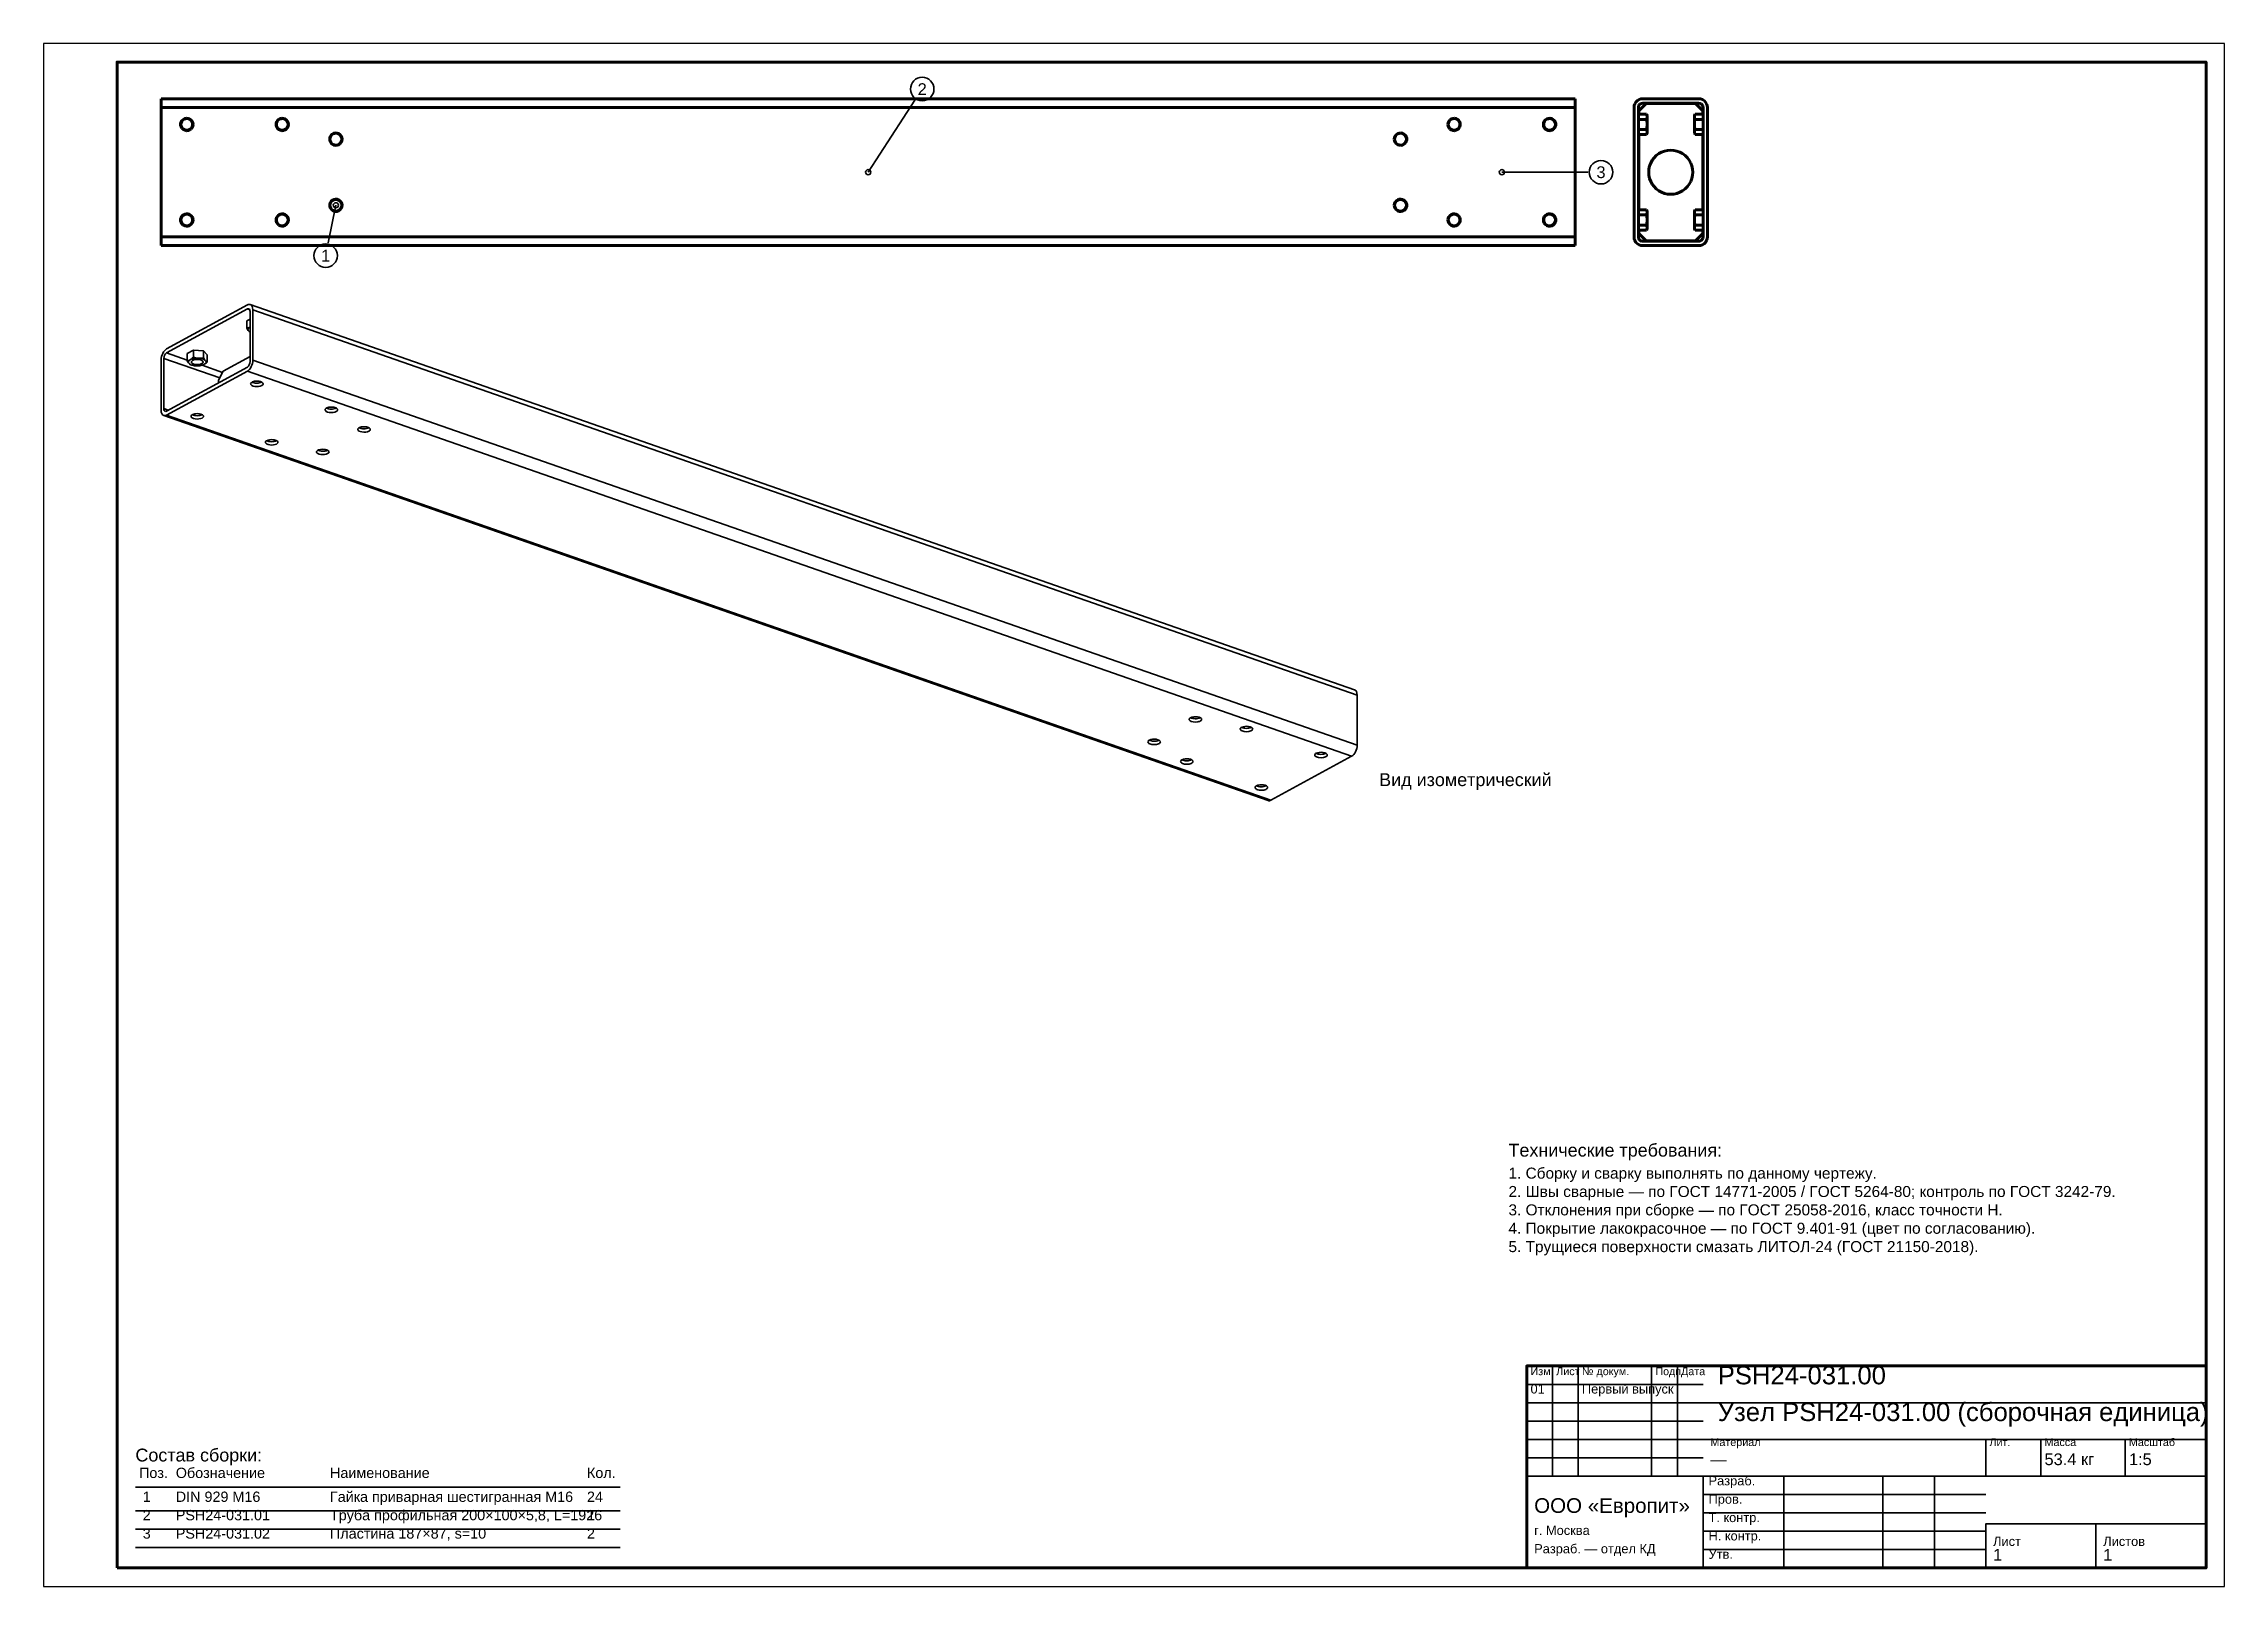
# Model space of a CAD drawing. Header units: millimetres. Extents: x 0 to 594, y 0 to 420.
import ezdxf
from ezdxf.enums import TextEntityAlignment as Align

# ---------------------------------------------------------------- set-up
doc = ezdxf.new("R2010")
doc.units = ezdxf.units.MM
doc.styles.add('GOST', font='Arial')

msp = doc.modelspace()

# ---------------------------------------------------------------- texts
at = {"color": 7, "style": 'GOST'}
for s, p in [('2', (239.31, 407.64)), ('3', (424.2, 385)), ('1', (76.82, 362.28))]:
    msp.add_text(s, height=3.2, dxfattribs=at).set_placement(p, align=Align.MIDDLE)
at = {"color": 3, "style": 'GOST'}
for s, height, p in [('Вид изометрический', 3.5, (363.78, 217.87)), ('Технические требования:', 3.5, (399, 117)), ('1. Сборку и сварку выполнять по данному чертежу.', 3, (399, 111)), ('2. Швы сварные — по ГОСТ 14771-2005 / ГОСТ 5264-80; контроль по ГОСТ 3242-79.', 3, (399, 106)), ('3. Отклонения при сборке — по ГОСТ 25058-2016, класс точности Н.', 3, (399, 101)), ('4. Покрытие лакокрасочное — по ГОСТ 9.401-91 (цвет по согласованию).', 3, (399, 96)), ('5. Трущиеся поверхности смазать ЛИТОЛ-24 (ГОСТ 21150-2018).', 3, (399, 91)), ('Изм.', 2.1, (405, 57.5)), ('Лист', 2.1, (412, 57.5)), ('№ докум.', 2.1, (419, 57.5)), ('Подп.', 2.1, (439, 57.5)), ('Дата', 2.1, (446, 57.5)), ('PSH24-031.00', 5, (456, 55)), ('01', 2.5, (405, 52.5)), ('Первый выпуск', 2.5, (419, 52.5)), ('Узел PSH24-031.00 (сборочная единица)', 5, (456, 45)), ('Состав сборки:', 3.5, (25, 34)), ('Материал', 2.1, (454, 38.2)), ('Лит.', 2.1, (530, 38.2)), ('53.4 кг', 3.2, (545, 33)), ('Масса', 2.1, (545, 38.2)), ('Масштаб', 2.1, (568, 38.2)), ('1:5', 3.2, (568, 33)), ('Поз.', 2.8, (26, 29.5)), ('Обозначение', 2.8, (36, 29.5)), ('Наименование', 2.8, (78, 29.5)), ('Кол.', 2.8, (148, 29.5)), ('Разраб.', 2.5, (453.5, 27.5)), ('—', 3.2, (454, 33)), ('1', 2.8, (27, 23)), ('DIN 929 M16', 2.8, (36, 23)), ('Гайка приварная шестигранная М16', 2.8, (78, 23)), ('24', 2.8, (148, 23)), ('ООО «Европит»', 4, (406, 20)), ('Пров.', 2.5, (453.5, 22.5)), ('2', 2.8, (27, 18)), ('PSH24-031.01', 2.8, (36, 18)), ('Труба профильная 200×100×5,8, L=1926', 2.8, (78, 18)), ('1', 2.8, (148, 18)), ('Т. контр.', 2.5, (453.5, 17.5)), ('3', 2.8, (27, 13)), ('PSH24-031.02', 2.8, (36, 13)), ('Пластина 187×87, s=10', 2.8, (78, 13)), ('2', 2.8, (148, 13)), ('г. Москва', 2.5, (406, 14)), ('Н. контр.', 2.5, (453.5, 12.5)), ('Лист', 2.5, (531, 11)), ('Листов', 2.5, (561, 11)), ('Разраб. — отдел КД', 2.5, (406, 9)), ('Утв.', 2.5, (453.5, 7.5)), ('1', 3.2, (531, 7)), ('1', 3.2, (561, 7))]:
    msp.add_text(s, height=height, dxfattribs=at).set_placement(p)

# ---------------------------------------------------------------- linework, layer by layer
at = {"color": 1, "lineweight": 70}
for p, q in [((32, 405), (32, 404.98)), ((32, 405), (417.2, 405)), ((32, 404.98), (32, 404.94)), ((32, 404.94), (32, 404.87)), ((32, 404.87), (32, 404.76)), ((32, 404.76), (32, 404.63)), ((32, 404.63), (32, 404.48)), ((32, 404.48), (32, 404.3)), ((32, 404.3), (32, 404.1)), ((32, 404.1), (32, 403.88)), ((417.2, 404.98), (417.2, 405)), ((417.2, 404.94), (417.2, 404.98)), ((417.2, 404.87), (417.2, 404.94)), ((417.2, 404.76), (417.2, 404.87)), ((417.2, 404.63), (417.2, 404.76)), ((417.2, 404.48), (417.2, 404.63)), ((417.2, 404.3), (417.2, 404.48)), ((417.2, 404.1), (417.2, 404.3)), ((417.2, 403.88), (417.2, 404.1)), ((433.44, 403.64), (433.72, 404.1)), ((433.72, 404.1), (434.1, 404.48)), ((434.1, 404.48), (434.56, 404.76)), ((434.56, 404.76), (435.07, 404.94)), ((435.07, 404.94), (435.6, 405)), ((435.6, 405), (450.8, 405)), ((450.8, 405), (451.33, 404.94)), ((451.33, 404.94), (451.84, 404.76)), ((451.84, 404.76), (452.3, 404.48)), ((452.3, 404.48), (452.68, 404.1)), ((452.68, 404.1), (452.96, 403.64)), ((32, 403.88), (32, 403.64)), ((32, 403.64), (32, 403.39)), ((32, 403.39), (32, 403.13)), ((32, 403.13), (32, 402.87)), ((32, 402.87), (32, 402.6)), ((32, 402.6), (32, 367.4)), ((32, 402.6), (417.2, 402.6)), ((37.44, 398.68), (37.32, 398.23)), ((37.32, 398.23), (37.32, 397.77)), ((37.46, 398.43), (37.4, 398)), ((37.4, 398), (37.46, 397.57)), ((37.68, 399.07), (37.44, 398.68)), ((37.63, 398.83), (37.46, 398.43)), ((37.91, 399.17), (37.63, 398.83)), ((38.02, 399.39), (37.68, 399.07)), ((38.26, 399.42), (37.91, 399.17)), ((38.43, 399.6), (38.02, 399.39)), ((38.67, 399.57), (38.26, 399.42)), ((38.88, 399.7), (38.43, 399.6)), ((39.11, 399.6), (38.67, 399.57)), ((39.35, 399.66), (38.88, 399.7)), ((39.54, 399.51), (39.11, 399.6)), ((39.78, 399.51), (39.35, 399.66)), ((39.92, 399.31), (39.54, 399.51)), ((40.16, 399.24), (39.78, 399.51)), ((40.24, 399.01), (39.92, 399.31)), ((40.45, 398.88), (40.16, 399.24)), ((40.47, 398.64), (40.24, 399.01)), ((40.64, 398.46), (40.45, 398.88)), ((40.59, 398.22), (40.47, 398.64)), ((40.59, 397.78), (40.59, 398.22)), ((40.7, 398), (40.64, 398.46)), ((40.64, 397.54), (40.7, 398)), ((63.44, 398.68), (63.32, 398.23)), ((63.32, 398.23), (63.32, 397.77)), ((63.46, 398.43), (63.4, 398)), ((63.4, 398), (63.46, 397.57)), ((63.68, 399.07), (63.44, 398.68)), ((63.63, 398.83), (63.46, 398.43)), ((63.91, 399.17), (63.63, 398.83)), ((64.02, 399.39), (63.68, 399.07)), ((64.26, 399.42), (63.91, 399.17)), ((64.43, 399.6), (64.02, 399.39)), ((64.67, 399.57), (64.26, 399.42)), ((64.88, 399.7), (64.43, 399.6)), ((65.11, 399.6), (64.67, 399.57)), ((65.35, 399.66), (64.88, 399.7)), ((65.54, 399.51), (65.11, 399.6)), ((65.78, 399.51), (65.35, 399.66)), ((65.92, 399.31), (65.54, 399.51)), ((66.16, 399.24), (65.78, 399.51)), ((66.24, 399.01), (65.92, 399.31)), ((66.45, 398.88), (66.16, 399.24)), ((66.47, 398.64), (66.24, 399.01)), ((66.64, 398.46), (66.45, 398.88)), ((66.59, 398.22), (66.47, 398.64)), ((66.59, 397.78), (66.59, 398.22)), ((66.7, 398), (66.64, 398.46)), ((66.64, 397.54), (66.7, 398)), ((382.56, 398.46), (382.5, 398)), ((382.5, 398), (382.56, 397.54)), ((382.75, 398.88), (382.56, 398.46)), ((382.66, 398.43), (382.6, 398)), ((382.6, 398), (382.66, 397.57)), ((382.83, 398.83), (382.66, 398.43)), ((383.04, 399.24), (382.75, 398.88)), ((383.11, 399.17), (382.83, 398.83)), ((383.42, 399.51), (383.04, 399.24)), ((383.46, 399.42), (383.11, 399.17)), ((383.85, 399.66), (383.42, 399.51)), ((383.87, 399.57), (383.46, 399.42)), ((384.32, 399.7), (383.85, 399.66)), ((384.31, 399.6), (383.87, 399.57)), ((384.74, 399.51), (384.31, 399.6)), ((384.77, 399.6), (384.32, 399.7)), ((385.12, 399.31), (384.74, 399.51)), ((385.18, 399.39), (384.77, 399.6)), ((385.44, 399.01), (385.12, 399.31)), ((385.52, 399.07), (385.18, 399.39)), ((385.67, 398.64), (385.44, 399.01)), ((385.76, 398.68), (385.52, 399.07)), ((385.79, 398.22), (385.67, 398.64)), ((385.88, 398.23), (385.76, 398.68)), ((385.79, 397.78), (385.79, 398.22)), ((385.88, 397.77), (385.88, 398.23)), ((408.56, 398.46), (408.5, 398)), ((408.5, 398), (408.56, 397.54)), ((408.75, 398.88), (408.56, 398.46)), ((408.66, 398.43), (408.6, 398)), ((408.6, 398), (408.66, 397.57)), ((408.83, 398.83), (408.66, 398.43)), ((409.04, 399.24), (408.75, 398.88)), ((409.11, 399.17), (408.83, 398.83)), ((409.42, 399.51), (409.04, 399.24)), ((409.46, 399.42), (409.11, 399.17)), ((409.85, 399.66), (409.42, 399.51)), ((409.87, 399.57), (409.46, 399.42)), ((410.32, 399.7), (409.85, 399.66)), ((410.31, 399.6), (409.87, 399.57)), ((410.74, 399.51), (410.31, 399.6)), ((410.77, 399.6), (410.32, 399.7)), ((411.12, 399.31), (410.74, 399.51)), ((411.18, 399.39), (410.77, 399.6)), ((411.44, 399.01), (411.12, 399.31)), ((411.52, 399.07), (411.18, 399.39)), ((411.67, 398.64), (411.44, 399.01)), ((411.76, 398.68), (411.52, 399.07)), ((411.79, 398.22), (411.67, 398.64)), ((411.88, 398.23), (411.76, 398.68)), ((411.79, 397.78), (411.79, 398.22)), ((411.88, 397.77), (411.88, 398.23)), ((417.2, 403.64), (417.2, 403.88)), ((417.2, 403.39), (417.2, 403.64)), ((417.2, 403.13), (417.2, 403.39)), ((417.2, 402.87), (417.2, 403.13)), ((417.2, 402.6), (417.2, 402.87)), ((417.2, 367.4), (417.2, 402.6)), ((433.2, 402.6), (433.26, 403.13)), ((433.2, 367.4), (433.2, 402.6)), ((433.26, 403.13), (433.44, 403.64)), ((434.46, 402.97), (434.4, 402.6)), ((434.4, 402.6), (434.4, 367.4)), ((436.57, 400.77), (434.4, 400.77)), ((436.57, 399.39), (434.4, 399.39)), ((434.63, 403.31), (434.46, 402.97)), ((436.5, 403.7), (434.5, 401.7)), ((434.5, 401.7), (434.5, 400.77)), ((434.89, 403.57), (434.63, 403.31)), ((435.23, 403.74), (434.89, 403.57)), ((435.6, 403.8), (435.23, 403.74)), ((450.8, 403.8), (435.6, 403.8)), ((449.9, 403.7), (436.5, 403.7)), ((436.57, 400.77), (436.7, 400.5)), ((436.77, 400.42), (436.57, 400.77)), ((436.7, 399.65), (436.57, 399.39)), ((436.57, 399.39), (436.7, 398.85)), ((436.7, 400.5), (436.77, 400.25)), ((436.77, 399.91), (436.7, 399.65)), ((436.7, 398.85), (436.77, 398.35)), ((436.77, 400.41), (436.77, 400.42)), ((436.77, 400.42), (436.77, 400.42)), ((436.77, 400.42), (436.77, 400.42)), ((436.77, 400.42), (436.77, 400.42)), ((436.77, 400.4), (436.77, 400.41)), ((436.77, 400.39), (436.77, 400.4)), ((436.77, 400.38), (436.77, 400.39)), ((436.77, 400.37), (436.77, 400.38)), ((436.77, 400.35), (436.77, 400.37)), ((436.77, 400.34), (436.77, 400.35)), ((436.77, 400.32), (436.77, 400.34)), ((436.77, 400.3), (436.77, 400.32)), ((436.77, 400.28), (436.77, 400.3)), ((436.77, 400.25), (436.77, 400.28)), ((436.77, 400.25), (436.77, 399.91)), ((436.77, 399.82), (436.77, 399.91)), ((436.77, 399.73), (436.77, 399.82)), ((436.77, 399.64), (436.77, 399.73)), ((436.77, 399.54), (436.77, 399.64)), ((436.77, 399.43), (436.77, 399.54)), ((436.77, 399.32), (436.77, 399.43)), ((436.77, 399.21), (436.77, 399.32)), ((436.77, 399.1), (436.77, 399.21)), ((436.77, 398.98), (436.77, 399.1)), ((436.77, 398.86), (436.77, 398.98)), ((436.77, 398.73), (436.77, 398.86)), ((436.77, 398.6), (436.77, 398.73)), ((436.77, 398.48), (436.77, 398.6)), ((436.77, 398.35), (436.77, 398.48)), ((436.77, 398.35), (436.77, 397.65)), ((449.63, 400.42), (449.83, 400.77)), ((449.63, 400.25), (449.7, 400.5)), ((449.63, 400.42), (449.63, 400.42)), ((449.63, 400.42), (449.63, 400.42)), ((449.63, 400.42), (449.63, 400.42)), ((449.63, 400.42), (449.63, 400.41)), ((449.63, 400.41), (449.63, 400.4)), ((449.63, 400.4), (449.63, 400.39)), ((449.63, 400.39), (449.63, 400.38)), ((449.63, 400.38), (449.63, 400.37)), ((449.63, 400.37), (449.63, 400.35)), ((449.63, 400.35), (449.63, 400.34)), ((449.63, 400.34), (449.63, 400.32)), ((449.63, 400.32), (449.63, 400.3)), ((449.63, 400.3), (449.63, 400.28)), ((449.63, 400.28), (449.63, 400.25)), ((449.63, 399.91), (449.63, 400.25)), ((449.63, 399.91), (449.63, 399.82)), ((449.7, 399.65), (449.63, 399.91)), ((449.63, 399.82), (449.63, 399.73)), ((449.63, 399.73), (449.63, 399.64)), ((449.63, 399.64), (449.63, 399.54)), ((449.63, 399.54), (449.63, 399.43)), ((449.63, 399.43), (449.63, 399.32)), ((449.63, 399.32), (449.63, 399.21)), ((449.63, 399.21), (449.63, 399.1)), ((449.63, 399.1), (449.63, 398.98)), ((449.63, 398.98), (449.63, 398.86)), ((449.63, 398.86), (449.63, 398.73)), ((449.63, 398.35), (449.7, 398.85)), ((449.63, 398.73), (449.63, 398.6)), ((449.63, 398.6), (449.63, 398.48)), ((449.63, 398.48), (449.63, 398.35)), ((449.63, 397.65), (449.63, 398.35)), ((449.7, 400.5), (449.83, 400.77)), ((449.83, 399.39), (449.7, 399.65)), ((449.7, 398.85), (449.83, 399.39)), ((449.83, 400.77), (452, 400.77)), ((449.83, 399.39), (452, 399.39)), ((451.9, 401.7), (449.9, 403.7)), ((451.17, 403.74), (450.8, 403.8)), ((451.51, 403.57), (451.17, 403.74)), ((451.77, 403.31), (451.51, 403.57)), ((451.94, 402.97), (451.77, 403.31)), ((451.9, 400.77), (451.9, 401.7)), ((452, 402.6), (451.94, 402.97)), ((452, 367.4), (452, 402.6)), ((452.96, 403.64), (453.14, 403.13)), ((453.14, 403.13), (453.2, 402.6)), ((453.2, 402.6), (453.2, 367.4)), ((37.32, 397.77), (37.44, 397.32)), ((37.44, 397.32), (37.68, 396.93)), ((37.46, 397.57), (37.63, 397.17)), ((37.63, 397.17), (37.91, 396.83)), ((37.68, 396.93), (38.02, 396.61)), ((37.91, 396.83), (38.26, 396.58)), ((38.02, 396.61), (38.43, 396.4)), ((38.26, 396.58), (38.67, 396.43)), ((38.43, 396.4), (38.88, 396.3)), ((38.67, 396.43), (39.11, 396.4)), ((38.88, 396.3), (39.35, 396.34)), ((39.11, 396.4), (39.54, 396.49)), ((39.35, 396.34), (39.78, 396.49)), ((39.54, 396.49), (39.92, 396.69)), ((39.78, 396.49), (40.16, 396.76)), ((39.92, 396.69), (40.24, 396.99)), ((40.16, 396.76), (40.45, 397.12)), ((40.24, 396.99), (40.47, 397.36)), ((40.45, 397.12), (40.64, 397.54)), ((40.47, 397.36), (40.59, 397.78)), ((63.32, 397.77), (63.44, 397.32)), ((63.44, 397.32), (63.68, 396.93)), ((63.46, 397.57), (63.63, 397.17)), ((63.63, 397.17), (63.91, 396.83)), ((63.68, 396.93), (64.02, 396.61)), ((63.91, 396.83), (64.26, 396.58)), ((64.02, 396.61), (64.43, 396.4)), ((64.26, 396.58), (64.67, 396.43)), ((64.43, 396.4), (64.88, 396.3)), ((64.67, 396.43), (65.11, 396.4)), ((64.88, 396.3), (65.35, 396.34)), ((65.11, 396.4), (65.54, 396.49)), ((65.35, 396.34), (65.78, 396.49)), ((65.54, 396.49), (65.92, 396.69)), ((65.78, 396.49), (66.16, 396.76)), ((65.92, 396.69), (66.24, 396.99)), ((66.16, 396.76), (66.45, 397.12)), ((66.24, 396.99), (66.47, 397.36)), ((66.45, 397.12), (66.64, 397.54)), ((66.47, 397.36), (66.59, 397.78)), ((78.04, 394.68), (77.92, 394.23)), ((77.92, 394.23), (77.92, 393.77)), ((77.92, 393.77), (78.04, 393.32)), ((78.06, 394.43), (78, 394)), ((78, 394), (78.06, 393.57)), ((78.28, 395.07), (78.04, 394.68)), ((78.04, 393.32), (78.28, 392.93)), ((78.23, 394.83), (78.06, 394.43)), ((78.06, 393.57), (78.23, 393.17)), ((78.51, 395.17), (78.23, 394.83)), ((78.23, 393.17), (78.51, 392.83)), ((78.62, 395.39), (78.28, 395.07)), ((78.28, 392.93), (78.62, 392.61)), ((78.86, 395.42), (78.51, 395.17)), ((78.51, 392.83), (78.86, 392.58)), ((79.03, 395.6), (78.62, 395.39)), ((78.62, 392.61), (79.03, 392.4)), ((79.27, 395.57), (78.86, 395.42)), ((78.86, 392.58), (79.27, 392.43)), ((79.48, 395.7), (79.03, 395.6)), ((79.03, 392.4), (79.48, 392.3)), ((79.71, 395.6), (79.27, 395.57)), ((79.27, 392.43), (79.71, 392.4)), ((79.95, 395.66), (79.48, 395.7)), ((79.48, 392.3), (79.95, 392.34)), ((80.14, 395.51), (79.71, 395.6)), ((79.71, 392.4), (80.14, 392.49)), ((80.38, 395.51), (79.95, 395.66)), ((79.95, 392.34), (80.38, 392.49)), ((80.52, 395.31), (80.14, 395.51)), ((80.14, 392.49), (80.52, 392.69)), ((80.76, 395.24), (80.38, 395.51)), ((80.38, 392.49), (80.76, 392.76)), ((80.84, 395.01), (80.52, 395.31)), ((80.52, 392.69), (80.84, 392.99)), ((81.05, 394.88), (80.76, 395.24)), ((80.76, 392.76), (81.05, 393.12)), ((81.07, 394.64), (80.84, 395.01)), ((80.84, 392.99), (81.07, 393.36)), ((81.24, 394.46), (81.05, 394.88)), ((81.05, 393.12), (81.24, 393.54)), ((81.19, 394.22), (81.07, 394.64)), ((81.07, 393.36), (81.19, 393.78)), ((81.19, 393.78), (81.19, 394.22)), ((81.3, 394), (81.24, 394.46)), ((81.24, 393.54), (81.3, 394)), ((367.96, 394.46), (367.9, 394)), ((367.9, 394), (367.96, 393.54)), ((368.15, 394.88), (367.96, 394.46)), ((367.96, 393.54), (368.15, 393.12)), ((368.06, 394.43), (368, 394)), ((368, 394), (368.06, 393.57)), ((368.23, 394.83), (368.06, 394.43)), ((368.06, 393.57), (368.23, 393.17)), ((368.44, 395.24), (368.15, 394.88)), ((368.15, 393.12), (368.44, 392.76)), ((368.51, 395.17), (368.23, 394.83)), ((368.23, 393.17), (368.51, 392.83)), ((368.82, 395.51), (368.44, 395.24)), ((368.44, 392.76), (368.82, 392.49)), ((368.86, 395.42), (368.51, 395.17)), ((368.51, 392.83), (368.86, 392.58)), ((369.25, 395.66), (368.82, 395.51)), ((368.82, 392.49), (369.25, 392.34)), ((369.27, 395.57), (368.86, 395.42)), ((368.86, 392.58), (369.27, 392.43)), ((369.72, 395.7), (369.25, 395.66)), ((369.25, 392.34), (369.72, 392.3)), ((369.71, 395.6), (369.27, 395.57)), ((369.27, 392.43), (369.71, 392.4)), ((370.14, 395.51), (369.71, 395.6)), ((369.71, 392.4), (370.14, 392.49)), ((370.17, 395.6), (369.72, 395.7)), ((369.72, 392.3), (370.17, 392.4)), ((370.52, 395.31), (370.14, 395.51)), ((370.14, 392.49), (370.52, 392.69)), ((370.58, 395.39), (370.17, 395.6)), ((370.17, 392.4), (370.58, 392.61)), ((370.84, 395.01), (370.52, 395.31)), ((370.52, 392.69), (370.84, 392.99)), ((370.92, 395.07), (370.58, 395.39)), ((370.58, 392.61), (370.92, 392.93)), ((371.07, 394.64), (370.84, 395.01)), ((370.84, 392.99), (371.07, 393.36)), ((371.16, 394.68), (370.92, 395.07)), ((370.92, 392.93), (371.16, 393.32)), ((371.19, 394.22), (371.07, 394.64)), ((371.07, 393.36), (371.19, 393.78)), ((371.28, 394.23), (371.16, 394.68)), ((371.16, 393.32), (371.28, 393.77)), ((371.19, 393.78), (371.19, 394.22)), ((371.28, 393.77), (371.28, 394.23)), ((382.56, 397.54), (382.75, 397.12)), ((382.66, 397.57), (382.83, 397.17)), ((382.75, 397.12), (383.04, 396.76)), ((382.83, 397.17), (383.11, 396.83)), ((383.04, 396.76), (383.42, 396.49)), ((383.11, 396.83), (383.46, 396.58)), ((383.42, 396.49), (383.85, 396.34)), ((383.46, 396.58), (383.87, 396.43)), ((383.85, 396.34), (384.32, 396.3)), ((383.87, 396.43), (384.31, 396.4)), ((384.31, 396.4), (384.74, 396.49)), ((384.32, 396.3), (384.77, 396.4)), ((384.74, 396.49), (385.12, 396.69)), ((384.77, 396.4), (385.18, 396.61)), ((385.12, 396.69), (385.44, 396.99)), ((385.18, 396.61), (385.52, 396.93)), ((385.44, 396.99), (385.67, 397.36)), ((385.52, 396.93), (385.76, 397.32)), ((385.67, 397.36), (385.79, 397.78)), ((385.76, 397.32), (385.88, 397.77)), ((408.56, 397.54), (408.75, 397.12)), ((408.66, 397.57), (408.83, 397.17)), ((408.75, 397.12), (409.04, 396.76)), ((408.83, 397.17), (409.11, 396.83)), ((409.04, 396.76), (409.42, 396.49)), ((409.11, 396.83), (409.46, 396.58)), ((409.42, 396.49), (409.85, 396.34)), ((409.46, 396.58), (409.87, 396.43)), ((409.85, 396.34), (410.32, 396.3)), ((409.87, 396.43), (410.31, 396.4)), ((410.31, 396.4), (410.74, 396.49)), ((410.32, 396.3), (410.77, 396.4)), ((410.74, 396.49), (411.12, 396.69)), ((410.77, 396.4), (411.18, 396.61)), ((411.12, 396.69), (411.44, 396.99)), ((411.18, 396.61), (411.52, 396.93)), ((411.44, 396.99), (411.67, 397.36)), ((411.52, 396.93), (411.76, 397.32)), ((411.67, 397.36), (411.79, 397.78)), ((411.76, 397.32), (411.88, 397.77)), ((436.57, 396.61), (434.4, 396.61)), ((436.57, 395.23), (434.4, 395.23)), ((434.5, 392.61), (434.4, 392.61)), ((434.5, 395.23), (434.5, 374.77)), ((436.7, 397.15), (436.57, 396.61)), ((436.57, 396.61), (436.7, 396.35)), ((436.77, 395.58), (436.57, 395.23)), ((436.7, 395.5), (436.57, 395.23)), ((436.77, 397.65), (436.7, 397.15)), ((436.7, 396.35), (436.77, 396.09)), ((436.77, 395.75), (436.7, 395.5)), ((436.77, 397.52), (436.77, 397.65)), ((436.77, 397.4), (436.77, 397.52)), ((436.77, 397.27), (436.77, 397.4)), ((436.77, 397.14), (436.77, 397.27)), ((436.77, 397.02), (436.77, 397.14)), ((436.77, 396.9), (436.77, 397.02)), ((436.77, 396.79), (436.77, 396.9)), ((436.77, 396.68), (436.77, 396.79)), ((436.77, 396.57), (436.77, 396.68)), ((436.77, 396.46), (436.77, 396.57)), ((436.77, 396.36), (436.77, 396.46)), ((436.77, 396.27), (436.77, 396.36)), ((436.77, 396.18), (436.77, 396.27)), ((436.77, 396.09), (436.77, 396.18)), ((436.77, 396.09), (436.77, 395.75)), ((436.77, 395.72), (436.77, 395.75)), ((436.77, 395.7), (436.77, 395.72)), ((436.77, 395.68), (436.77, 395.7)), ((436.77, 395.66), (436.77, 395.68)), ((436.77, 395.65), (436.77, 395.66)), ((436.77, 395.63), (436.77, 395.65)), ((436.77, 395.62), (436.77, 395.63)), ((436.77, 395.61), (436.77, 395.62)), ((436.77, 395.6), (436.77, 395.61)), ((436.77, 395.59), (436.77, 395.6)), ((436.77, 395.58), (436.77, 395.59)), ((436.77, 395.58), (436.77, 395.58)), ((436.77, 395.58), (436.77, 395.58)), ((436.77, 395.58), (436.77, 395.58)), ((449.63, 397.65), (449.63, 397.52)), ((449.7, 397.15), (449.63, 397.65)), ((449.63, 397.52), (449.63, 397.4)), ((449.63, 397.4), (449.63, 397.27)), ((449.63, 397.27), (449.63, 397.14)), ((449.63, 397.14), (449.63, 397.02)), ((449.63, 397.02), (449.63, 396.9)), ((449.63, 396.9), (449.63, 396.79)), ((449.63, 396.79), (449.63, 396.68)), ((449.63, 396.68), (449.63, 396.57)), ((449.63, 396.57), (449.63, 396.46)), ((449.63, 396.46), (449.63, 396.36)), ((449.63, 396.36), (449.63, 396.27)), ((449.63, 396.09), (449.7, 396.35)), ((449.63, 396.27), (449.63, 396.18)), ((449.63, 396.18), (449.63, 396.09)), ((449.63, 395.75), (449.63, 396.09)), ((449.63, 395.75), (449.63, 395.72)), ((449.7, 395.5), (449.63, 395.75)), ((449.63, 395.72), (449.63, 395.7)), ((449.63, 395.7), (449.63, 395.68)), ((449.63, 395.68), (449.63, 395.66)), ((449.63, 395.66), (449.63, 395.65)), ((449.63, 395.65), (449.63, 395.63)), ((449.63, 395.63), (449.63, 395.62)), ((449.63, 395.62), (449.63, 395.61)), ((449.63, 395.61), (449.63, 395.6)), ((449.63, 395.6), (449.63, 395.59)), ((449.63, 395.59), (449.63, 395.58)), ((449.63, 395.58), (449.63, 395.58)), ((449.63, 395.58), (449.63, 395.58)), ((449.63, 395.58), (449.63, 395.58)), ((449.63, 395.58), (449.83, 395.23)), ((449.83, 396.61), (449.7, 397.15)), ((449.7, 396.35), (449.83, 396.61)), ((449.83, 395.23), (449.7, 395.5)), ((449.83, 396.61), (452, 396.61)), ((449.83, 395.23), (452, 395.23)), ((451.9, 374.77), (451.9, 395.23)), ((451.9, 392.61), (452, 392.61)), ((434.5, 391.23), (434.4, 391.23)), ((437.44, 386.69), (437.26, 385.85)), ((437.74, 387.49), (437.44, 386.69)), ((438.15, 388.24), (437.74, 387.49)), ((438.67, 388.93), (438.15, 388.24)), ((439.27, 389.53), (438.67, 388.93)), ((439.96, 390.05), (439.27, 389.53)), ((440.71, 390.46), (439.96, 390.05)), ((441.51, 390.76), (440.71, 390.46)), ((442.35, 390.94), (441.51, 390.76)), ((443.2, 391), (442.35, 390.94)), ((444.05, 390.94), (443.2, 391)), ((444.89, 390.76), (444.05, 390.94)), ((445.69, 390.46), (444.89, 390.76)), ((446.44, 390.05), (445.69, 390.46)), ((447.13, 389.53), (446.44, 390.05)), ((447.73, 388.93), (447.13, 389.53)), ((448.25, 388.24), (447.73, 388.93)), ((448.66, 387.49), (448.25, 388.24)), ((448.96, 386.69), (448.66, 387.49)), ((449.14, 385.85), (448.96, 386.69)), ((451.9, 391.23), (452, 391.23)), ((437.26, 385.85), (437.2, 385)), ((437.2, 385), (437.26, 384.15)), ((437.26, 384.15), (437.44, 383.31)), ((437.44, 383.31), (437.74, 382.51)), ((437.74, 382.51), (438.15, 381.76)), ((438.15, 381.76), (438.67, 381.07)), ((438.67, 381.07), (439.27, 380.47)), ((439.27, 380.47), (439.96, 379.95)), ((446.44, 379.95), (447.13, 380.47)), ((447.13, 380.47), (447.73, 381.07)), ((447.73, 381.07), (448.25, 381.76)), ((448.25, 381.76), (448.66, 382.51)), ((448.66, 382.51), (448.96, 383.31)), ((448.96, 383.31), (449.14, 384.15)), ((449.2, 385), (449.14, 385.85)), ((449.14, 384.15), (449.2, 385)), ((78.04, 376.68), (77.92, 376.23)), ((77.92, 376.23), (77.92, 375.77)), ((77.92, 375.77), (78.04, 375.32)), ((78.06, 376.43), (78, 376)), ((78, 376), (78.06, 375.57)), ((78.28, 377.07), (78.04, 376.68)), ((78.04, 375.32), (78.28, 374.93)), ((78.23, 376.83), (78.06, 376.43)), ((78.06, 375.57), (78.23, 375.17)), ((78.51, 377.17), (78.23, 376.83)), ((78.23, 375.17), (78.51, 374.83)), ((78.62, 377.39), (78.28, 377.07)), ((78.28, 374.93), (78.62, 374.61)), ((78.86, 377.42), (78.51, 377.17)), ((78.51, 374.83), (78.86, 374.58)), ((79.03, 377.6), (78.62, 377.39)), ((78.62, 374.61), (79.03, 374.4)), ((79.27, 377.57), (78.86, 377.42)), ((78.86, 374.58), (79.27, 374.43)), ((79.48, 377.7), (79.03, 377.6)), ((79.03, 374.4), (79.48, 374.3)), ((79.71, 377.6), (79.27, 377.57)), ((79.27, 374.43), (79.71, 374.4)), ((79.95, 377.66), (79.48, 377.7)), ((79.48, 374.3), (79.95, 374.34)), ((80.14, 377.51), (79.71, 377.6)), ((79.71, 374.4), (80.14, 374.49)), ((80.38, 377.51), (79.95, 377.66)), ((79.95, 374.34), (80.38, 374.49)), ((80.52, 377.31), (80.14, 377.51)), ((80.14, 374.49), (80.52, 374.69)), ((80.76, 377.24), (80.38, 377.51)), ((80.38, 374.49), (80.76, 374.76)), ((80.84, 377.01), (80.52, 377.31)), ((80.52, 374.69), (80.84, 374.99)), ((81.05, 376.88), (80.76, 377.24)), ((80.76, 374.76), (81.05, 375.12)), ((81.07, 376.64), (80.84, 377.01)), ((80.84, 374.99), (81.07, 375.36)), ((81.24, 376.46), (81.05, 376.88)), ((81.05, 375.12), (81.24, 375.54)), ((81.19, 376.22), (81.07, 376.64)), ((81.07, 375.36), (81.19, 375.78)), ((81.19, 375.78), (81.19, 376.22)), ((81.3, 376), (81.24, 376.46)), ((81.24, 375.54), (81.3, 376)), ((367.96, 376.46), (367.9, 376)), ((367.9, 376), (367.96, 375.54)), ((368.15, 376.88), (367.96, 376.46)), ((367.96, 375.54), (368.15, 375.12)), ((368.06, 376.43), (368, 376)), ((368, 376), (368.06, 375.57)), ((368.23, 376.83), (368.06, 376.43)), ((368.06, 375.57), (368.23, 375.17)), ((368.44, 377.24), (368.15, 376.88)), ((368.15, 375.12), (368.44, 374.76)), ((368.51, 377.17), (368.23, 376.83)), ((368.23, 375.17), (368.51, 374.83)), ((368.82, 377.51), (368.44, 377.24)), ((368.44, 374.76), (368.82, 374.49)), ((368.86, 377.42), (368.51, 377.17)), ((368.51, 374.83), (368.86, 374.58)), ((369.25, 377.66), (368.82, 377.51)), ((368.82, 374.49), (369.25, 374.34)), ((369.27, 377.57), (368.86, 377.42)), ((368.86, 374.58), (369.27, 374.43)), ((369.72, 377.7), (369.25, 377.66)), ((369.25, 374.34), (369.72, 374.3)), ((369.71, 377.6), (369.27, 377.57)), ((369.27, 374.43), (369.71, 374.4)), ((370.14, 377.51), (369.71, 377.6)), ((369.71, 374.4), (370.14, 374.49)), ((370.17, 377.6), (369.72, 377.7)), ((369.72, 374.3), (370.17, 374.4)), ((370.52, 377.31), (370.14, 377.51)), ((370.14, 374.49), (370.52, 374.69)), ((370.58, 377.39), (370.17, 377.6)), ((370.17, 374.4), (370.58, 374.61)), ((370.84, 377.01), (370.52, 377.31)), ((370.52, 374.69), (370.84, 374.99)), ((370.92, 377.07), (370.58, 377.39)), ((370.58, 374.61), (370.92, 374.93)), ((371.07, 376.64), (370.84, 377.01)), ((370.84, 374.99), (371.07, 375.36)), ((371.16, 376.68), (370.92, 377.07)), ((370.92, 374.93), (371.16, 375.32)), ((371.19, 376.22), (371.07, 376.64)), ((371.07, 375.36), (371.19, 375.78)), ((371.28, 376.23), (371.16, 376.68)), ((371.16, 375.32), (371.28, 375.77)), ((371.19, 375.78), (371.19, 376.22)), ((371.28, 375.77), (371.28, 376.23)), ((434.5, 378.77), (434.4, 378.77)), ((434.5, 377.39), (434.4, 377.39)), ((436.57, 374.77), (434.4, 374.77)), ((436.57, 374.77), (436.7, 374.5)), ((436.77, 374.42), (436.57, 374.77)), ((436.7, 374.5), (436.77, 374.25)), ((436.77, 374.41), (436.77, 374.42)), ((436.77, 374.42), (436.77, 374.42)), ((436.77, 374.42), (436.77, 374.42)), ((436.77, 374.42), (436.77, 374.42)), ((436.77, 374.4), (436.77, 374.41)), ((436.77, 374.39), (436.77, 374.4)), ((436.77, 374.38), (436.77, 374.39)), ((436.77, 374.37), (436.77, 374.38)), ((436.77, 374.35), (436.77, 374.37)), ((436.77, 374.34), (436.77, 374.35)), ((436.77, 374.32), (436.77, 374.34)), ((436.77, 374.3), (436.77, 374.32)), ((436.77, 374.28), (436.77, 374.3)), ((436.77, 374.25), (436.77, 374.28)), ((436.77, 374.25), (436.77, 373.91)), ((439.96, 379.95), (440.71, 379.54)), ((440.71, 379.54), (441.51, 379.24)), ((441.51, 379.24), (442.35, 379.06)), ((442.35, 379.06), (443.2, 379)), ((443.2, 379), (444.05, 379.06)), ((444.05, 379.06), (444.89, 379.24)), ((444.89, 379.24), (445.69, 379.54)), ((445.69, 379.54), (446.44, 379.95)), ((449.63, 374.42), (449.83, 374.77)), ((449.63, 374.25), (449.7, 374.5)), ((449.63, 374.42), (449.63, 374.42)), ((449.63, 374.42), (449.63, 374.42)), ((449.63, 374.42), (449.63, 374.42)), ((449.63, 374.42), (449.63, 374.41)), ((449.63, 374.41), (449.63, 374.4)), ((449.63, 374.4), (449.63, 374.39)), ((449.63, 374.39), (449.63, 374.38)), ((449.63, 374.38), (449.63, 374.37)), ((449.63, 374.37), (449.63, 374.35)), ((449.63, 374.35), (449.63, 374.34)), ((449.63, 374.34), (449.63, 374.32)), ((449.63, 374.32), (449.63, 374.3)), ((449.63, 374.3), (449.63, 374.28)), ((449.63, 374.28), (449.63, 374.25)), ((449.63, 373.91), (449.63, 374.25)), ((449.7, 374.5), (449.83, 374.77)), ((449.83, 374.77), (452, 374.77)), ((451.9, 378.77), (452, 378.77)), ((451.9, 377.39), (452, 377.39)), ((37.44, 372.68), (37.32, 372.23)), ((37.32, 372.23), (37.32, 371.77)), ((37.32, 371.77), (37.44, 371.32)), ((37.46, 372.43), (37.4, 372)), ((37.4, 372), (37.46, 371.57)), ((37.68, 373.07), (37.44, 372.68)), ((37.44, 371.32), (37.68, 370.93)), ((37.63, 372.83), (37.46, 372.43)), ((37.46, 371.57), (37.63, 371.17)), ((37.91, 373.17), (37.63, 372.83)), ((37.63, 371.17), (37.91, 370.83)), ((38.02, 373.39), (37.68, 373.07)), ((37.68, 370.93), (38.02, 370.61)), ((38.26, 373.42), (37.91, 373.17)), ((37.91, 370.83), (38.26, 370.58)), ((38.43, 373.6), (38.02, 373.39)), ((38.02, 370.61), (38.43, 370.4)), ((38.67, 373.57), (38.26, 373.42)), ((38.26, 370.58), (38.67, 370.43)), ((38.88, 373.7), (38.43, 373.6)), ((38.43, 370.4), (38.88, 370.3)), ((39.11, 373.6), (38.67, 373.57)), ((38.67, 370.43), (39.11, 370.4)), ((39.35, 373.66), (38.88, 373.7)), ((38.88, 370.3), (39.35, 370.34)), ((39.54, 373.51), (39.11, 373.6)), ((39.11, 370.4), (39.54, 370.49)), ((39.78, 373.51), (39.35, 373.66)), ((39.35, 370.34), (39.78, 370.49)), ((39.92, 373.31), (39.54, 373.51)), ((39.54, 370.49), (39.92, 370.69)), ((40.16, 373.24), (39.78, 373.51)), ((39.78, 370.49), (40.16, 370.76)), ((40.24, 373.01), (39.92, 373.31)), ((39.92, 370.69), (40.24, 370.99)), ((40.45, 372.88), (40.16, 373.24)), ((40.16, 370.76), (40.45, 371.12)), ((40.47, 372.64), (40.24, 373.01)), ((40.24, 370.99), (40.47, 371.36)), ((40.64, 372.46), (40.45, 372.88)), ((40.45, 371.12), (40.64, 371.54)), ((40.59, 372.22), (40.47, 372.64)), ((40.47, 371.36), (40.59, 371.78)), ((40.59, 371.78), (40.59, 372.22)), ((40.7, 372), (40.64, 372.46)), ((40.64, 371.54), (40.7, 372)), ((63.44, 372.68), (63.32, 372.23)), ((63.32, 372.23), (63.32, 371.77)), ((63.32, 371.77), (63.44, 371.32)), ((63.46, 372.43), (63.4, 372)), ((63.4, 372), (63.46, 371.57)), ((63.68, 373.07), (63.44, 372.68)), ((63.44, 371.32), (63.68, 370.93)), ((63.63, 372.83), (63.46, 372.43)), ((63.46, 371.57), (63.63, 371.17)), ((63.91, 373.17), (63.63, 372.83)), ((63.63, 371.17), (63.91, 370.83)), ((64.02, 373.39), (63.68, 373.07)), ((63.68, 370.93), (64.02, 370.61)), ((64.26, 373.42), (63.91, 373.17)), ((63.91, 370.83), (64.26, 370.58)), ((64.43, 373.6), (64.02, 373.39)), ((64.02, 370.61), (64.43, 370.4)), ((64.67, 373.57), (64.26, 373.42)), ((64.26, 370.58), (64.67, 370.43)), ((64.88, 373.7), (64.43, 373.6)), ((64.43, 370.4), (64.88, 370.3)), ((65.11, 373.6), (64.67, 373.57)), ((64.67, 370.43), (65.11, 370.4)), ((65.35, 373.66), (64.88, 373.7)), ((64.88, 370.3), (65.35, 370.34)), ((65.54, 373.51), (65.11, 373.6)), ((65.11, 370.4), (65.54, 370.49)), ((65.78, 373.51), (65.35, 373.66)), ((65.35, 370.34), (65.78, 370.49)), ((65.92, 373.31), (65.54, 373.51)), ((65.54, 370.49), (65.92, 370.69)), ((66.16, 373.24), (65.78, 373.51)), ((65.78, 370.49), (66.16, 370.76)), ((66.24, 373.01), (65.92, 373.31)), ((65.92, 370.69), (66.24, 370.99)), ((66.45, 372.88), (66.16, 373.24)), ((66.16, 370.76), (66.45, 371.12)), ((66.47, 372.64), (66.24, 373.01)), ((66.24, 370.99), (66.47, 371.36)), ((66.64, 372.46), (66.45, 372.88)), ((66.45, 371.12), (66.64, 371.54)), ((66.59, 372.22), (66.47, 372.64)), ((66.47, 371.36), (66.59, 371.78)), ((66.59, 371.78), (66.59, 372.22)), ((66.7, 372), (66.64, 372.46)), ((66.64, 371.54), (66.7, 372)), ((382.56, 372.46), (382.5, 372)), ((382.5, 372), (382.56, 371.54)), ((382.75, 372.88), (382.56, 372.46)), ((382.56, 371.54), (382.75, 371.12)), ((382.66, 372.43), (382.6, 372)), ((382.6, 372), (382.66, 371.57)), ((382.83, 372.83), (382.66, 372.43)), ((382.66, 371.57), (382.83, 371.17)), ((383.04, 373.24), (382.75, 372.88)), ((382.75, 371.12), (383.04, 370.76)), ((383.11, 373.17), (382.83, 372.83)), ((382.83, 371.17), (383.11, 370.83)), ((383.42, 373.51), (383.04, 373.24)), ((383.04, 370.76), (383.42, 370.49)), ((383.46, 373.42), (383.11, 373.17)), ((383.11, 370.83), (383.46, 370.58)), ((383.85, 373.66), (383.42, 373.51)), ((383.42, 370.49), (383.85, 370.34)), ((383.87, 373.57), (383.46, 373.42)), ((383.46, 370.58), (383.87, 370.43)), ((384.32, 373.7), (383.85, 373.66)), ((383.85, 370.34), (384.32, 370.3)), ((384.31, 373.6), (383.87, 373.57)), ((383.87, 370.43), (384.31, 370.4)), ((384.74, 373.51), (384.31, 373.6)), ((384.31, 370.4), (384.74, 370.49)), ((384.77, 373.6), (384.32, 373.7)), ((384.32, 370.3), (384.77, 370.4)), ((385.12, 373.31), (384.74, 373.51)), ((384.74, 370.49), (385.12, 370.69)), ((385.18, 373.39), (384.77, 373.6)), ((384.77, 370.4), (385.18, 370.61)), ((385.44, 373.01), (385.12, 373.31)), ((385.12, 370.69), (385.44, 370.99)), ((385.52, 373.07), (385.18, 373.39)), ((385.18, 370.61), (385.52, 370.93)), ((385.67, 372.64), (385.44, 373.01)), ((385.44, 370.99), (385.67, 371.36)), ((385.76, 372.68), (385.52, 373.07)), ((385.52, 370.93), (385.76, 371.32)), ((385.79, 372.22), (385.67, 372.64)), ((385.67, 371.36), (385.79, 371.78)), ((385.88, 372.23), (385.76, 372.68)), ((385.76, 371.32), (385.88, 371.77)), ((385.79, 371.78), (385.79, 372.22)), ((385.88, 371.77), (385.88, 372.23)), ((408.56, 372.46), (408.5, 372)), ((408.5, 372), (408.56, 371.54)), ((408.75, 372.88), (408.56, 372.46)), ((408.56, 371.54), (408.75, 371.12)), ((408.66, 372.43), (408.6, 372)), ((408.6, 372), (408.66, 371.57)), ((408.83, 372.83), (408.66, 372.43)), ((408.66, 371.57), (408.83, 371.17)), ((409.04, 373.24), (408.75, 372.88)), ((408.75, 371.12), (409.04, 370.76)), ((409.11, 373.17), (408.83, 372.83)), ((408.83, 371.17), (409.11, 370.83)), ((409.42, 373.51), (409.04, 373.24)), ((409.04, 370.76), (409.42, 370.49)), ((409.46, 373.42), (409.11, 373.17)), ((409.11, 370.83), (409.46, 370.58)), ((409.85, 373.66), (409.42, 373.51)), ((409.42, 370.49), (409.85, 370.34)), ((409.87, 373.57), (409.46, 373.42)), ((409.46, 370.58), (409.87, 370.43)), ((410.32, 373.7), (409.85, 373.66)), ((409.85, 370.34), (410.32, 370.3)), ((410.31, 373.6), (409.87, 373.57)), ((409.87, 370.43), (410.31, 370.4)), ((410.74, 373.51), (410.31, 373.6)), ((410.31, 370.4), (410.74, 370.49)), ((410.77, 373.6), (410.32, 373.7)), ((410.32, 370.3), (410.77, 370.4)), ((411.12, 373.31), (410.74, 373.51)), ((410.74, 370.49), (411.12, 370.69)), ((411.18, 373.39), (410.77, 373.6)), ((410.77, 370.4), (411.18, 370.61)), ((411.44, 373.01), (411.12, 373.31)), ((411.12, 370.69), (411.44, 370.99)), ((411.52, 373.07), (411.18, 373.39)), ((411.18, 370.61), (411.52, 370.93)), ((411.67, 372.64), (411.44, 373.01)), ((411.44, 370.99), (411.67, 371.36)), ((411.76, 372.68), (411.52, 373.07)), ((411.52, 370.93), (411.76, 371.32)), ((411.79, 372.22), (411.67, 372.64)), ((411.67, 371.36), (411.79, 371.78)), ((411.88, 372.23), (411.76, 372.68)), ((411.76, 371.32), (411.88, 371.77)), ((411.79, 371.78), (411.79, 372.22)), ((411.88, 371.77), (411.88, 372.23)), ((436.57, 373.39), (434.4, 373.39)), ((436.57, 370.61), (434.4, 370.61)), ((436.57, 369.23), (434.4, 369.23)), ((434.5, 369.23), (434.5, 368.3)), ((434.5, 368.3), (436.5, 366.3)), ((436.7, 373.65), (436.57, 373.39)), ((436.57, 373.39), (436.7, 372.85)), ((436.7, 371.15), (436.57, 370.61)), ((436.57, 370.61), (436.7, 370.35)), ((436.77, 369.58), (436.57, 369.23)), ((436.7, 369.5), (436.57, 369.23)), ((436.77, 373.91), (436.7, 373.65)), ((436.7, 372.85), (436.77, 372.35)), ((436.77, 371.65), (436.7, 371.15)), ((436.7, 370.35), (436.77, 370.09)), ((436.77, 369.75), (436.7, 369.5)), ((436.77, 373.82), (436.77, 373.91)), ((436.77, 373.73), (436.77, 373.82)), ((436.77, 373.64), (436.77, 373.73)), ((436.77, 373.54), (436.77, 373.64)), ((436.77, 373.43), (436.77, 373.54)), ((436.77, 373.32), (436.77, 373.43)), ((436.77, 373.21), (436.77, 373.32)), ((436.77, 373.1), (436.77, 373.21)), ((436.77, 372.98), (436.77, 373.1)), ((436.77, 372.86), (436.77, 372.98)), ((436.77, 372.73), (436.77, 372.86)), ((436.77, 372.6), (436.77, 372.73)), ((436.77, 372.48), (436.77, 372.6)), ((436.77, 372.35), (436.77, 372.48)), ((436.77, 372.35), (436.77, 371.65)), ((436.77, 371.52), (436.77, 371.65)), ((436.77, 371.4), (436.77, 371.52)), ((436.77, 371.27), (436.77, 371.4)), ((436.77, 371.14), (436.77, 371.27)), ((436.77, 371.02), (436.77, 371.14)), ((436.77, 370.9), (436.77, 371.02)), ((436.77, 370.79), (436.77, 370.9)), ((436.77, 370.68), (436.77, 370.79)), ((436.77, 370.57), (436.77, 370.68)), ((436.77, 370.46), (436.77, 370.57)), ((436.77, 370.36), (436.77, 370.46)), ((436.77, 370.27), (436.77, 370.36)), ((436.77, 370.18), (436.77, 370.27)), ((436.77, 370.09), (436.77, 370.18)), ((436.77, 370.09), (436.77, 369.75)), ((436.77, 369.72), (436.77, 369.75)), ((436.77, 369.7), (436.77, 369.72)), ((436.77, 369.68), (436.77, 369.7)), ((436.77, 369.66), (436.77, 369.68)), ((436.77, 369.65), (436.77, 369.66)), ((436.77, 369.63), (436.77, 369.65)), ((436.77, 369.62), (436.77, 369.63)), ((436.77, 369.61), (436.77, 369.62)), ((436.77, 369.6), (436.77, 369.61)), ((436.77, 369.59), (436.77, 369.6)), ((436.77, 369.58), (436.77, 369.59)), ((436.77, 369.58), (436.77, 369.58)), ((436.77, 369.58), (436.77, 369.58)), ((436.77, 369.58), (436.77, 369.58)), ((449.63, 373.91), (449.63, 373.82)), ((449.7, 373.65), (449.63, 373.91)), ((449.63, 373.82), (449.63, 373.73)), ((449.63, 373.73), (449.63, 373.64)), ((449.63, 373.64), (449.63, 373.54)), ((449.63, 373.54), (449.63, 373.43)), ((449.63, 373.43), (449.63, 373.32)), ((449.63, 373.32), (449.63, 373.21)), ((449.63, 373.21), (449.63, 373.1)), ((449.63, 373.1), (449.63, 372.98)), ((449.63, 372.98), (449.63, 372.86)), ((449.63, 372.86), (449.63, 372.73)), ((449.63, 372.35), (449.7, 372.85)), ((449.63, 372.73), (449.63, 372.6)), ((449.63, 372.6), (449.63, 372.48)), ((449.63, 372.48), (449.63, 372.35)), ((449.63, 371.65), (449.63, 372.35)), ((449.63, 371.65), (449.63, 371.52)), ((449.7, 371.15), (449.63, 371.65)), ((449.63, 371.52), (449.63, 371.4)), ((449.63, 371.4), (449.63, 371.27)), ((449.63, 371.27), (449.63, 371.14)), ((449.63, 371.14), (449.63, 371.02)), ((449.63, 371.02), (449.63, 370.9)), ((449.63, 370.9), (449.63, 370.79)), ((449.63, 370.79), (449.63, 370.68)), ((449.63, 370.68), (449.63, 370.57)), ((449.63, 370.57), (449.63, 370.46)), ((449.63, 370.46), (449.63, 370.36)), ((449.63, 370.36), (449.63, 370.27)), ((449.63, 370.09), (449.7, 370.35)), ((449.63, 370.27), (449.63, 370.18)), ((449.63, 370.18), (449.63, 370.09)), ((449.63, 369.75), (449.63, 370.09)), ((449.63, 369.75), (449.63, 369.72)), ((449.7, 369.5), (449.63, 369.75)), ((449.63, 369.72), (449.63, 369.7)), ((449.63, 369.7), (449.63, 369.68)), ((449.63, 369.68), (449.63, 369.66)), ((449.63, 369.66), (449.63, 369.65)), ((449.63, 369.65), (449.63, 369.63)), ((449.63, 369.63), (449.63, 369.62)), ((449.63, 369.62), (449.63, 369.61)), ((449.63, 369.61), (449.63, 369.6)), ((449.63, 369.6), (449.63, 369.59)), ((449.63, 369.59), (449.63, 369.58)), ((449.63, 369.58), (449.63, 369.58)), ((449.63, 369.58), (449.63, 369.58)), ((449.63, 369.58), (449.63, 369.58)), ((449.63, 369.58), (449.83, 369.23)), ((449.83, 373.39), (449.7, 373.65)), ((449.7, 372.85), (449.83, 373.39)), ((449.83, 370.61), (449.7, 371.15)), ((449.7, 370.35), (449.83, 370.61)), ((449.83, 369.23), (449.7, 369.5)), ((449.83, 373.39), (452, 373.39)), ((449.83, 370.61), (452, 370.61)), ((449.83, 369.23), (452, 369.23)), ((449.9, 366.3), (451.9, 368.3)), ((451.9, 368.3), (451.9, 369.23)), ((32, 367.4), (32, 367.13)), ((32, 367.4), (417.2, 367.4)), ((32, 367.13), (32, 366.87)), ((32, 366.87), (32, 366.61)), ((32, 366.61), (32, 366.36)), ((32, 366.36), (32, 366.12)), ((32, 366.12), (32, 365.9)), ((32, 365.9), (32, 365.7)), ((32, 365.7), (32, 365.52)), ((32, 365.52), (32, 365.37)), ((32, 365.37), (32, 365.24)), ((32, 365.24), (32, 365.13)), ((32, 365.13), (32, 365.06)), ((32, 365.06), (32, 365.02)), ((32, 365.02), (32, 365)), ((32, 365), (417.2, 365)), ((417.2, 367.13), (417.2, 367.4)), ((417.2, 366.87), (417.2, 367.13)), ((417.2, 366.61), (417.2, 366.87)), ((417.2, 366.36), (417.2, 366.61)), ((417.2, 366.12), (417.2, 366.36)), ((417.2, 365.9), (417.2, 366.12)), ((417.2, 365.7), (417.2, 365.9)), ((417.2, 365.52), (417.2, 365.7)), ((417.2, 365.37), (417.2, 365.52)), ((417.2, 365.24), (417.2, 365.37)), ((417.2, 365.13), (417.2, 365.24)), ((417.2, 365.06), (417.2, 365.13)), ((417.2, 365.02), (417.2, 365.06)), ((417.2, 365), (417.2, 365.02)), ((433.26, 366.87), (433.2, 367.4)), ((433.44, 366.36), (433.26, 366.87)), ((433.72, 365.9), (433.44, 366.36)), ((434.1, 365.52), (433.72, 365.9)), ((434.56, 365.24), (434.1, 365.52)), ((434.4, 367.4), (434.46, 367.03)), ((434.46, 367.03), (434.63, 366.69)), ((435.07, 365.06), (434.56, 365.24)), ((434.63, 366.69), (434.89, 366.43)), ((434.89, 366.43), (435.23, 366.26)), ((435.6, 365), (435.07, 365.06)), ((435.23, 366.26), (435.6, 366.2)), ((435.6, 366.2), (450.8, 366.2)), ((450.8, 365), (435.6, 365)), ((436.5, 366.3), (449.9, 366.3)), ((450.8, 366.2), (451.17, 366.26)), ((451.33, 365.06), (450.8, 365)), ((451.17, 366.26), (451.51, 366.43)), ((451.84, 365.24), (451.33, 365.06)), ((451.51, 366.43), (451.77, 366.69)), ((451.77, 366.69), (451.94, 367.03)), ((452.3, 365.52), (451.84, 365.24)), ((451.94, 367.03), (452, 367.4)), ((452.68, 365.9), (452.3, 365.52)), ((452.96, 366.36), (452.68, 365.9)), ((453.14, 366.87), (452.96, 366.36)), ((453.2, 367.4), (453.14, 366.87))]:
    msp.add_line(p, q, dxfattribs=at)
at = {"color": 7, "lineweight": 35}
for p, q in [((237.34, 404.62), (224.6, 385)), ((420.6, 385), (397.2, 385)), ((77.54, 365.81), (79.6, 376)), ((411, 30), (411, 60)), ((418, 30), (418, 60)), ((438, 30), (438, 60)), ((445, 30), (445, 60)), ((404, 55), (452, 55)), ((404, 50), (452, 50)), ((452, 50), (589, 50)), ((404, 45), (452, 45)), ((404, 40), (452, 40)), ((452, 40), (589, 40)), ((529, 30), (529, 40)), ((544, 30), (544, 40)), ((567, 30), (567, 40)), ((404, 35), (452, 35)), ((404, 30), (452, 30)), ((452, 30), (589, 30)), ((474, 5), (474, 30)), ((501, 5), (501, 30)), ((515, 5), (515, 30)), ((452, 25), (529, 25)), ((452, 20), (529, 20)), ((452, 15), (529, 15)), ((529, 17), (589, 17)), ((452, 10), (529, 10))]:
    msp.add_line(p, q, dxfattribs=at)
at = {"color": 1, "lineweight": 35}
for p, q in [((33.5, 336.88), (55.49, 348.85)), ((55.49, 347.77), (33.5, 335.8)), ((55.34, 344.49), (56.24, 344.97)), ((55.49, 348.85), (55.7, 348.95)), ((55.69, 347.84), (55.49, 347.77)), ((56.16, 347.54), (55.49, 347.77)), ((55.88, 347.83), (55.69, 347.84)), ((55.7, 348.95), (55.9, 349)), ((56.03, 347.74), (55.88, 347.83)), ((55.9, 349), (56.09, 349)), ((56.14, 347.58), (56.03, 347.74)), ((56.09, 349), (56.28, 348.96)), ((56.21, 347.36), (56.14, 347.58)), ((56.24, 347.1), (56.21, 347.36)), ((56.24, 333.42), (56.24, 347.1)), ((56.28, 348.96), (56.43, 348.89)), ((357.07, 244.1), (56.28, 348.96)), ((56.43, 348.89), (56.57, 348.78)), ((56.57, 348.78), (56.7, 348.63)), ((56.7, 348.63), (56.8, 348.46)), ((56.8, 348.46), (56.94, 348.03)), ((56.94, 348.03), (56.99, 347.51)), ((56.99, 347.51), (56.99, 333.83)), ((56.99, 347.51), (357.78, 242.65)), ((55.34, 342.53), (55.34, 344.49)), ((55.68, 342.6), (55.34, 342.53)), ((55.34, 342.53), (55.72, 341.93)), ((55.66, 342.13), (55.68, 342.33)), ((55.72, 341.93), (55.66, 342.13)), ((55.99, 342.71), (55.68, 342.6)), ((55.68, 342.33), (55.8, 342.52)), ((55.72, 341.93), (55.97, 341.65)), ((55.8, 342.52), (55.99, 342.71)), ((55.97, 341.65), (56.24, 341.46)), ((56.24, 341.48), (55.97, 341.65)), ((56.24, 342.84), (55.99, 342.71)), ((32, 333.9), (32.03, 334.34)), ((32, 320.22), (32, 333.9)), ((32.03, 334.34), (32.11, 334.79)), ((32.11, 334.79), (32.25, 335.24)), ((32.25, 335.24), (32.44, 335.67)), ((32.44, 335.67), (32.67, 336.06)), ((32.67, 336.06), (32.93, 336.4)), ((32.81, 334.75), (32.75, 334.31)), ((32.75, 334.31), (32.75, 320.63)), ((47.97, 329), (32.75, 334.31)), ((32.97, 335.19), (32.81, 334.75)), ((32.93, 336.4), (33.21, 336.68)), ((33.21, 335.56), (32.97, 335.19)), ((33.21, 336.68), (33.5, 336.88)), ((33.35, 335.7), (33.21, 335.56)), ((33.5, 335.8), (33.35, 335.7)), ((39.1, 333.84), (33.5, 335.8)), ((39.1, 335.64), (40.83, 336.58)), ((39.1, 333.69), (39.1, 335.64)), ((39.43, 333.75), (39.1, 333.69)), ((39.1, 333.69), (39.48, 333.08)), ((39.42, 333.28), (39.44, 333.48)), ((39.48, 333.08), (39.42, 333.28)), ((39.75, 333.86), (39.43, 333.75)), ((39.44, 333.48), (39.55, 333.68)), ((39.48, 333.08), (39.73, 332.8)), ((39.55, 333.68), (39.75, 333.86)), ((39.73, 332.8), (39.91, 332.66)), ((40.07, 332.6), (39.73, 332.8)), ((40.18, 334.09), (39.75, 333.86)), ((39.91, 332.66), (40.11, 332.56)), ((40.49, 334.33), (40.18, 334.09)), ((40.18, 334.09), (40.55, 334.22)), ((40.24, 333.32), (40.27, 333.46)), ((40.26, 333.22), (40.24, 333.32)), ((40.31, 333.11), (40.26, 333.22)), ((40.27, 333.46), (40.36, 333.59)), ((40.53, 332.92), (40.31, 333.11)), ((40.36, 333.59), (40.51, 333.71)), ((40.83, 334.63), (40.49, 334.33)), ((40.51, 333.71), (40.71, 333.82)), ((40.88, 332.77), (40.53, 332.92)), ((40.55, 334.22), (40.96, 334.31)), ((40.71, 333.82), (41.23, 333.97)), ((40.83, 336.58), (43.57, 336.4)), ((40.83, 334.63), (40.83, 336.58)), ((41.36, 334.48), (40.83, 334.63)), ((41.31, 332.67), (40.88, 332.77)), ((40.96, 334.31), (41.4, 334.36)), ((41.23, 333.97), (41.84, 334.02)), ((41.79, 332.63), (41.31, 332.67)), ((41.86, 334.38), (41.36, 334.48)), ((41.4, 334.36), (41.86, 334.38)), ((42.28, 332.65), (41.79, 332.63)), ((41.84, 334.02), (42.45, 333.97)), ((42.54, 334.33), (41.86, 334.38)), ((42.73, 332.74), (42.28, 332.65)), ((42.45, 333.97), (42.97, 333.82)), ((43.04, 334.36), (42.54, 334.33)), ((42.54, 334.33), (42.97, 334.26)), ((43.09, 332.89), (42.73, 332.74)), ((42.97, 334.26), (43.35, 334.15)), ((42.97, 333.82), (43.17, 333.71)), ((43.57, 334.45), (43.04, 334.36)), ((43.24, 332.99), (43.09, 332.89)), ((43.17, 333.71), (43.32, 333.59)), ((43.35, 333.09), (43.24, 332.99)), ((43.32, 333.59), (43.41, 333.46)), ((43.35, 334.15), (43.68, 334.01)), ((43.42, 333.21), (43.35, 333.09)), ((43.41, 333.46), (43.44, 333.32)), ((43.44, 333.32), (43.42, 333.21)), ((43.5, 332.55), (43.93, 332.79)), ((43.57, 336.4), (44.58, 335.27)), ((43.57, 334.45), (43.57, 336.4)), ((43.95, 333.84), (43.57, 334.45)), ((43.68, 334.01), (43.95, 333.84)), ((43.93, 332.79), (44.24, 333.02)), ((44.12, 332.97), (43.93, 332.79)), ((44.2, 333.56), (43.95, 333.84)), ((44.24, 333.16), (44.12, 332.97)), ((44.2, 333.56), (44.26, 333.36)), ((44.38, 333.42), (44.2, 333.56)), ((44.26, 333.36), (44.24, 333.16)), ((44.24, 333.02), (44.58, 333.32)), ((44.58, 333.32), (44.38, 333.42)), ((44.58, 333.32), (44.58, 335.27)), ((56.24, 334.84), (48.9, 330.84)), ((56.02, 332.54), (56.18, 332.98)), ((56.18, 332.98), (56.24, 333.42)), ((56.87, 332.94), (56.74, 332.49)), ((56.96, 333.39), (56.87, 332.94)), ((56.99, 333.83), (56.96, 333.39)), ((357.78, 228.97), (56.99, 333.83)), ((33.5, 319.96), (55.49, 331.93)), ((55.49, 330.85), (33.5, 318.88)), ((40.52, 332.44), (40.07, 332.6)), ((40.11, 332.56), (40.4, 332.47)), ((40.4, 332.47), (40.47, 332.45)), ((40.52, 332.44), (40.4, 332.47)), ((41.14, 332.31), (40.52, 332.44)), ((41.14, 332.31), (41.82, 332.27)), ((42.52, 332.31), (41.82, 332.27)), ((43.16, 332.44), (42.52, 332.31)), ((48.72, 330.49), (43.15, 332.43)), ((43.5, 332.55), (43.16, 332.44)), ((43.16, 332.44), (43.22, 332.45)), ((43.19, 332.45), (43.22, 332.45)), ((43.22, 332.45), (43.5, 332.55)), ((48.9, 330.84), (47.65, 328.36)), ((47.65, 328.36), (47.65, 327.66)), ((55.49, 331.93), (55.63, 332.03)), ((55.78, 331.05), (55.49, 330.85)), ((356.28, 226), (55.49, 330.85)), ((55.63, 332.03), (55.78, 332.17)), ((55.78, 332.17), (56.02, 332.54)), ((56.06, 331.33), (55.78, 331.05)), ((56.32, 331.67), (56.06, 331.33)), ((56.55, 332.06), (56.32, 331.67)), ((56.41, 327.53), (56.38, 327.38)), ((56.38, 327.38), (56.4, 327.27)), ((56.4, 327.27), (56.46, 327.16)), ((56.51, 327.67), (56.41, 327.53)), ((56.46, 327.16), (56.69, 326.95)), ((56.67, 327.79), (56.51, 327.67)), ((56.74, 332.49), (56.55, 332.06)), ((56.88, 327.91), (56.67, 327.79)), ((56.69, 326.95), (57.06, 326.79)), ((56.77, 327.85), (57.02, 327.73)), ((57.14, 328), (56.88, 327.91)), ((57.02, 327.73), (57.32, 327.64)), ((57.06, 326.79), (57.52, 326.68)), ((57.43, 328.07), (57.14, 328)), ((57.32, 327.64), (57.66, 327.58)), ((58.08, 328.12), (57.43, 328.07)), ((57.66, 327.58), (58.03, 327.56)), ((58.03, 327.56), (58.4, 327.57)), ((58.73, 328.07), (58.08, 328.12)), ((58.4, 327.57), (58.75, 327.62)), ((58.55, 326.67), (59.02, 326.77)), ((59.03, 328), (58.73, 328.07)), ((58.75, 327.62), (59.07, 327.71)), ((59.02, 326.77), (59.41, 326.92)), ((59.28, 327.91), (59.03, 328)), ((59.07, 327.71), (59.33, 327.82)), ((59.49, 327.79), (59.28, 327.91)), ((59.33, 327.82), (59.39, 327.85)), ((59.41, 326.92), (59.57, 327.02)), ((59.65, 327.67), (59.49, 327.79)), ((59.57, 327.02), (59.69, 327.14)), ((59.75, 327.53), (59.65, 327.67)), ((59.69, 327.14), (59.76, 327.26)), ((59.78, 327.38), (59.75, 327.53)), ((59.76, 327.26), (59.78, 327.38)), ((57.52, 326.68), (58.03, 326.64)), ((58.03, 326.64), (58.55, 326.67)), ((77.18, 320.83), (76.97, 320.72)), ((77.07, 320.78), (77.32, 320.66)), ((77.44, 320.92), (77.18, 320.83)), ((77.73, 320.99), (77.44, 320.92)), ((78.38, 321.05), (77.73, 320.99)), ((79.03, 320.99), (78.38, 321.05)), ((79.33, 320.92), (79.03, 320.99)), ((79.59, 320.83), (79.33, 320.92)), ((79.8, 320.72), (79.59, 320.83)), ((79.63, 320.74), (79.69, 320.78)), ((32.05, 319.7), (32, 320.22)), ((32.19, 319.27), (32.05, 319.7)), ((32.29, 319.1), (32.19, 319.27)), ((32.41, 318.95), (32.29, 319.1)), ((32.55, 318.84), (32.41, 318.95)), ((32.71, 318.77), (32.55, 318.84)), ((32.89, 318.73), (32.71, 318.77)), ((333.5, 213.91), (32.71, 318.77)), ((32.75, 320.63), (32.77, 320.37)), ((33.96, 320.21), (32.75, 320.63)), ((32.77, 320.37), (32.84, 320.15)), ((32.84, 320.15), (32.96, 319.99)), ((33.09, 318.73), (32.89, 318.73)), ((32.96, 319.99), (33.1, 319.9)), ((33.29, 318.78), (33.09, 318.73)), ((33.1, 319.9), (33.29, 319.89)), ((33.29, 319.89), (33.5, 319.96)), ((33.5, 318.88), (33.29, 318.78)), ((334.29, 214.02), (33.5, 318.88)), ((40.17, 318.68), (40.14, 318.54)), ((40.14, 318.54), (40.16, 318.42)), ((40.16, 318.42), (40.22, 318.31)), ((40.27, 318.82), (40.17, 318.68)), ((40.22, 318.31), (40.45, 318.11)), ((40.43, 318.95), (40.27, 318.82)), ((40.64, 319.06), (40.43, 318.95)), ((40.45, 318.11), (40.82, 317.94)), ((40.53, 319.01), (40.78, 318.89)), ((40.89, 319.15), (40.64, 319.06)), ((40.78, 318.89), (41.08, 318.79)), ((40.82, 317.94), (41.28, 317.84)), ((41.19, 319.22), (40.89, 319.15)), ((41.08, 318.79), (41.42, 318.74)), ((41.84, 319.28), (41.19, 319.22)), ((41.28, 317.84), (41.79, 317.79)), ((41.42, 318.74), (41.79, 318.71)), ((41.79, 318.71), (42.16, 318.73)), ((41.79, 317.79), (42.31, 317.82)), ((42.49, 319.22), (41.84, 319.28)), ((42.16, 318.73), (42.51, 318.78)), ((42.31, 317.82), (42.78, 317.92)), ((42.78, 319.15), (42.49, 319.22)), ((42.51, 318.78), (42.83, 318.86)), ((43.04, 319.06), (42.78, 319.15)), ((42.78, 317.92), (43.17, 318.07)), ((42.83, 318.86), (43.09, 318.97)), ((43.25, 318.95), (43.04, 319.06)), ((43.09, 318.97), (43.15, 319.01)), ((43.17, 318.07), (43.33, 318.18)), ((43.41, 318.82), (43.25, 318.95)), ((43.33, 318.18), (43.44, 318.29)), ((43.51, 318.68), (43.41, 318.82)), ((43.44, 318.29), (43.51, 318.41)), ((43.54, 318.54), (43.51, 318.68)), ((43.51, 318.41), (43.54, 318.54)), ((76.72, 320.45), (76.68, 320.3)), ((76.68, 320.3), (76.7, 320.19)), ((76.7, 320.19), (76.76, 320.08)), ((76.81, 320.59), (76.72, 320.45)), ((76.76, 320.08), (77, 319.88)), ((76.97, 320.72), (76.81, 320.59)), ((77, 319.88), (77.36, 319.71)), ((77.32, 320.66), (77.62, 320.56)), ((77.36, 319.71), (77.82, 319.61)), ((77.62, 320.56), (77.97, 320.5)), ((77.82, 319.61), (78.33, 319.56)), ((77.97, 320.5), (78.33, 320.48)), ((78.33, 320.48), (78.7, 320.49)), ((78.33, 319.56), (78.85, 319.59)), ((78.7, 320.49), (79.05, 320.54)), ((78.85, 319.59), (79.33, 319.69)), ((79.05, 320.54), (79.37, 320.63)), ((79.33, 319.69), (79.71, 319.84)), ((79.37, 320.63), (79.63, 320.74)), ((79.71, 319.84), (79.87, 319.95)), ((79.95, 320.59), (79.8, 320.72)), ((79.87, 319.95), (79.99, 320.06)), ((80.05, 320.45), (79.95, 320.59)), ((79.99, 320.06), (80.06, 320.18)), ((80.08, 320.3), (80.05, 320.45)), ((80.06, 320.18), (80.08, 320.3)), ((85.62, 315.11), (85.59, 314.97)), ((85.59, 314.97), (85.61, 314.86)), ((85.61, 314.86), (85.67, 314.74)), ((85.71, 315.25), (85.62, 315.11)), ((85.87, 315.38), (85.71, 315.25)), ((86.08, 315.49), (85.87, 315.38)), ((85.98, 315.44), (86.22, 315.32)), ((86.34, 315.59), (86.08, 315.49)), ((86.22, 315.32), (86.53, 315.23)), ((86.63, 315.65), (86.34, 315.59)), ((86.53, 315.23), (86.87, 315.17)), ((87.29, 315.71), (86.63, 315.65)), ((86.87, 315.17), (87.24, 315.15)), ((87.24, 315.15), (87.6, 315.16)), ((87.94, 315.65), (87.29, 315.71)), ((87.6, 315.16), (87.96, 315.21)), ((88.23, 315.59), (87.94, 315.65)), ((87.96, 315.21), (88.27, 315.29)), ((88.49, 315.49), (88.23, 315.59)), ((88.27, 315.29), (88.53, 315.41)), ((88.7, 315.38), (88.49, 315.49)), ((88.53, 315.41), (88.59, 315.44)), ((88.86, 315.25), (88.7, 315.38)), ((88.95, 315.11), (88.86, 315.25)), ((88.89, 314.72), (88.96, 314.84)), ((88.99, 314.97), (88.95, 315.11)), ((88.96, 314.84), (88.99, 314.97)), ((60.47, 311.6), (60.44, 311.46)), ((60.44, 311.46), (60.46, 311.34)), ((60.46, 311.34), (60.52, 311.23)), ((60.57, 311.74), (60.47, 311.6)), ((60.52, 311.23), (60.75, 311.03)), ((60.73, 311.87), (60.57, 311.74)), ((60.94, 311.98), (60.73, 311.87)), ((60.75, 311.03), (61.12, 310.87)), ((60.83, 311.93), (61.08, 311.81)), ((61.2, 312.07), (60.94, 311.98)), ((61.08, 311.81), (61.38, 311.72)), ((61.12, 310.87), (61.58, 310.76)), ((61.49, 312.14), (61.2, 312.07)), ((61.38, 311.72), (61.73, 311.66)), ((62.14, 312.2), (61.49, 312.14)), ((61.58, 310.76), (62.09, 310.72)), ((61.73, 311.66), (62.09, 311.63)), ((62.09, 311.63), (62.46, 311.65)), ((62.09, 310.72), (62.61, 310.75)), ((62.79, 312.14), (62.14, 312.2)), ((62.46, 311.65), (62.81, 311.7)), ((62.61, 310.75), (63.08, 310.84)), ((63.09, 312.07), (62.79, 312.14)), ((62.81, 311.7), (63.13, 311.78)), ((63.08, 310.84), (63.47, 310.99)), ((63.34, 311.98), (63.09, 312.07)), ((63.13, 311.78), (63.39, 311.9)), ((63.56, 311.87), (63.34, 311.98)), ((63.39, 311.9), (63.45, 311.93)), ((63.47, 310.99), (63.63, 311.1)), ((63.71, 311.74), (63.56, 311.87)), ((63.63, 311.1), (63.75, 311.21)), ((63.81, 311.6), (63.71, 311.74)), ((63.75, 311.21), (63.82, 311.33)), ((63.84, 311.46), (63.81, 311.6)), ((63.82, 311.33), (63.84, 311.46)), ((74.37, 308.99), (74.34, 308.84)), ((74.47, 309.13), (74.37, 308.99)), ((74.63, 309.26), (74.47, 309.13)), ((74.84, 309.37), (74.63, 309.26)), ((74.73, 309.32), (74.98, 309.2)), ((75.1, 309.46), (74.84, 309.37)), ((74.98, 309.2), (75.28, 309.1)), ((75.39, 309.53), (75.1, 309.46)), ((75.28, 309.1), (75.62, 309.04)), ((76.04, 309.59), (75.39, 309.53)), ((75.62, 309.04), (75.99, 309.02)), ((75.99, 309.02), (76.36, 309.03)), ((76.69, 309.53), (76.04, 309.59)), ((76.36, 309.03), (76.71, 309.08)), ((76.99, 309.46), (76.69, 309.53)), ((76.71, 309.08), (77.03, 309.17)), ((77.24, 309.37), (76.99, 309.46)), ((77.03, 309.17), (77.29, 309.28)), ((77.45, 309.26), (77.24, 309.37)), ((77.29, 309.28), (77.35, 309.32)), ((77.61, 309.13), (77.45, 309.26)), ((77.71, 308.99), (77.61, 309.13)), ((77.74, 308.84), (77.71, 308.99)), ((85.67, 314.74), (85.9, 314.54)), ((85.9, 314.54), (86.26, 314.38)), ((86.26, 314.38), (86.72, 314.27)), ((86.72, 314.27), (87.24, 314.23)), ((87.24, 314.23), (87.75, 314.26)), ((87.75, 314.26), (88.23, 314.35)), ((88.23, 314.35), (88.61, 314.51)), ((88.61, 314.51), (88.77, 314.61)), ((88.77, 314.61), (88.89, 314.72)), ((74.34, 308.84), (74.36, 308.73)), ((74.36, 308.73), (74.42, 308.62)), ((74.42, 308.62), (74.65, 308.42)), ((74.65, 308.42), (75.02, 308.25)), ((75.02, 308.25), (75.48, 308.15)), ((75.48, 308.15), (75.99, 308.1)), ((75.99, 308.1), (76.51, 308.13)), ((76.51, 308.13), (76.98, 308.23)), ((76.98, 308.23), (77.37, 308.38)), ((77.37, 308.38), (77.53, 308.49)), ((77.53, 308.49), (77.65, 308.6)), ((77.65, 308.6), (77.72, 308.72)), ((77.72, 308.72), (77.74, 308.84)), ((357.22, 244.03), (357.07, 244.1)), ((357.36, 243.92), (357.22, 244.03)), ((357.49, 243.78), (357.36, 243.92)), ((357.59, 243.6), (357.49, 243.78)), ((357.73, 243.17), (357.59, 243.6)), ((357.78, 242.65), (357.73, 243.17)), ((357.78, 228.97), (357.78, 242.65)), ((312.06, 236.15), (312.04, 236.03)), ((312.04, 236.03), (312.07, 235.88)), ((312.13, 236.27), (312.06, 236.15)), ((312.07, 235.88), (312.17, 235.74)), ((312.25, 236.39), (312.13, 236.27)), ((312.17, 235.74), (312.32, 235.62)), ((312.41, 236.49), (312.25, 236.39)), ((312.32, 235.62), (312.54, 235.5)), ((312.79, 236.64), (312.41, 236.49)), ((312.43, 236.5), (312.67, 236.38)), ((312.54, 235.5), (312.79, 235.41)), ((312.67, 236.38), (312.98, 236.29)), ((313.27, 236.74), (312.79, 236.64)), ((312.79, 235.41), (313.09, 235.34)), ((312.98, 236.29), (313.32, 236.23)), ((313.09, 235.34), (313.74, 235.29)), ((313.79, 236.77), (313.27, 236.74)), ((313.32, 236.23), (313.69, 236.2)), ((313.69, 236.2), (314.06, 236.22)), ((313.74, 235.29), (314.39, 235.34)), ((314.3, 236.73), (313.79, 236.77)), ((314.06, 236.22), (314.41, 236.27)), ((314.76, 236.62), (314.3, 236.73)), ((314.39, 235.34), (314.68, 235.41)), ((314.41, 236.27), (314.72, 236.35)), ((314.68, 235.41), (314.94, 235.5)), ((314.72, 236.35), (314.99, 236.46)), ((315.12, 236.46), (314.76, 236.62)), ((314.94, 235.5), (315.15, 235.62)), ((314.99, 236.46), (315.05, 236.5)), ((315.36, 236.25), (315.12, 236.46)), ((315.15, 235.62), (315.31, 235.74)), ((315.31, 235.74), (315.4, 235.88)), ((315.42, 236.14), (315.36, 236.25)), ((315.4, 235.88), (315.44, 236.03)), ((315.44, 236.03), (315.42, 236.14)), ((325.96, 233.54), (325.94, 233.41)), ((325.94, 233.41), (325.97, 233.27)), ((326.03, 233.66), (325.96, 233.54)), ((325.97, 233.27), (326.07, 233.13)), ((326.15, 233.77), (326.03, 233.66)), ((326.07, 233.13), (326.22, 233)), ((326.31, 233.88), (326.15, 233.77)), ((326.22, 233), (326.43, 232.89)), ((326.69, 234.03), (326.31, 233.88)), ((326.33, 233.89), (326.57, 233.77)), ((326.43, 232.89), (326.69, 232.8)), ((326.57, 233.77), (326.88, 233.67)), ((327.17, 234.13), (326.69, 234.03)), ((326.69, 232.8), (326.99, 232.73)), ((326.88, 233.67), (327.22, 233.61)), ((326.99, 232.73), (327.64, 232.67)), ((327.69, 234.15), (327.17, 234.13)), ((327.22, 233.61), (327.59, 233.59)), ((327.59, 233.59), (327.96, 233.6)), ((327.64, 232.67), (328.29, 232.73)), ((328.2, 234.11), (327.69, 234.15)), ((327.96, 233.6), (328.31, 233.65)), ((328.66, 234.01), (328.2, 234.11)), ((328.29, 232.73), (328.58, 232.8)), ((328.31, 233.65), (328.62, 233.74)), ((328.58, 232.8), (328.84, 232.89)), ((328.62, 233.74), (328.89, 233.85)), ((329.02, 233.84), (328.66, 234.01)), ((328.84, 232.89), (329.05, 233)), ((328.89, 233.85), (328.95, 233.89)), ((329.26, 233.64), (329.02, 233.84)), ((329.05, 233), (329.21, 233.13)), ((329.21, 233.13), (329.3, 233.27)), ((329.32, 233.53), (329.26, 233.64)), ((329.3, 233.27), (329.34, 233.41)), ((329.34, 233.41), (329.32, 233.53)), ((300.82, 230.03), (300.79, 229.9)), ((300.79, 229.9), (300.83, 229.76)), ((300.89, 230.15), (300.82, 230.03)), ((300.83, 229.76), (300.92, 229.62)), ((301.01, 230.26), (300.89, 230.15)), ((300.92, 229.62), (301.08, 229.49)), ((301.17, 230.36), (301.01, 230.26)), ((301.08, 229.49), (301.29, 229.38)), ((301.55, 230.52), (301.17, 230.36)), ((301.18, 230.37), (301.43, 230.25)), ((301.29, 229.38), (301.55, 229.29)), ((301.43, 230.25), (301.73, 230.16)), ((302.02, 230.61), (301.55, 230.52)), ((301.55, 229.29), (301.84, 229.22)), ((301.73, 230.16), (302.08, 230.1)), ((301.84, 229.22), (302.49, 229.16)), ((302.54, 230.64), (302.02, 230.61)), ((302.08, 230.1), (302.44, 230.08)), ((302.44, 230.08), (302.81, 230.09)), ((302.49, 229.16), (303.14, 229.22)), ((303.06, 230.6), (302.54, 230.64)), ((302.81, 230.09), (303.16, 230.14)), ((303.52, 230.49), (303.06, 230.6)), ((303.14, 229.22), (303.44, 229.29)), ((303.16, 230.14), (303.48, 230.23)), ((303.44, 229.29), (303.7, 229.38)), ((303.48, 230.23), (303.74, 230.34)), ((303.88, 230.33), (303.52, 230.49)), ((303.7, 229.38), (303.91, 229.49)), ((303.74, 230.34), (303.8, 230.37)), ((304.11, 230.13), (303.88, 230.33)), ((303.91, 229.49), (304.06, 229.62)), ((304.06, 229.62), (304.16, 229.76)), ((304.17, 230.02), (304.11, 230.13)), ((304.16, 229.76), (304.19, 229.9)), ((304.19, 229.9), (304.17, 230.02)), ((334.29, 214.02), (356.28, 226)), ((346.26, 226.46), (346.24, 226.34)), ((346.24, 226.34), (346.27, 226.19)), ((346.34, 226.58), (346.26, 226.46)), ((346.27, 226.19), (346.37, 226.05)), ((346.45, 226.7), (346.34, 226.58)), ((346.37, 226.05), (346.53, 225.92)), ((346.61, 226.8), (346.45, 226.7)), ((346.53, 225.92), (346.74, 225.81)), ((347, 226.95), (346.61, 226.8)), ((346.63, 226.81), (346.88, 226.69)), ((346.74, 225.81), (347, 225.72)), ((346.88, 226.69), (347.18, 226.6)), ((347.47, 227.05), (347, 226.95)), ((347, 225.72), (347.29, 225.65)), ((347.18, 226.6), (347.52, 226.54)), ((347.99, 227.08), (347.47, 227.05)), ((347.52, 226.54), (347.89, 226.51)), ((347.89, 226.51), (348.26, 226.53)), ((348.5, 227.04), (347.99, 227.08)), ((348.26, 226.53), (348.61, 226.58)), ((348.96, 226.93), (348.5, 227.04)), ((348.59, 225.65), (348.88, 225.72)), ((348.61, 226.58), (348.93, 226.66)), ((348.88, 225.72), (349.14, 225.81)), ((348.93, 226.66), (349.19, 226.77)), ((349.33, 226.76), (348.96, 226.93)), ((349.14, 225.81), (349.35, 225.92)), ((349.19, 226.77), (349.25, 226.81)), ((349.56, 226.56), (349.33, 226.76)), ((349.35, 225.92), (349.51, 226.05)), ((349.51, 226.05), (349.61, 226.19)), ((349.62, 226.45), (349.56, 226.56)), ((349.61, 226.19), (349.64, 226.34)), ((349.64, 226.34), (349.62, 226.45)), ((356.28, 226), (356.57, 226.2)), ((356.57, 226.2), (356.85, 226.47)), ((356.85, 226.47), (357.11, 226.81)), ((357.11, 226.81), (357.34, 227.21)), ((357.34, 227.21), (357.53, 227.63)), ((357.53, 227.63), (357.66, 228.08)), ((357.66, 228.08), (357.75, 228.54)), ((357.75, 228.54), (357.78, 228.97)), ((309.72, 224.69), (309.69, 224.57)), ((309.69, 224.57), (309.73, 224.42)), ((309.79, 224.81), (309.72, 224.69)), ((309.73, 224.42), (309.82, 224.28)), ((309.91, 224.93), (309.79, 224.81)), ((309.82, 224.28), (309.98, 224.16)), ((310.07, 225.03), (309.91, 224.93)), ((309.98, 224.16), (310.19, 224.04)), ((310.45, 225.18), (310.07, 225.03)), ((310.09, 225.04), (310.33, 224.92)), ((310.19, 224.04), (310.45, 223.95)), ((310.33, 224.92), (310.63, 224.83)), ((310.93, 225.28), (310.45, 225.18)), ((310.45, 223.95), (310.74, 223.88)), ((310.63, 224.83), (310.98, 224.77)), ((310.74, 223.88), (311.39, 223.83)), ((311.44, 225.31), (310.93, 225.28)), ((310.98, 224.77), (311.34, 224.74)), ((311.34, 224.74), (311.71, 224.76)), ((311.39, 223.83), (312.05, 223.88)), ((311.96, 225.27), (311.44, 225.31)), ((311.71, 224.76), (312.07, 224.81)), ((312.42, 225.16), (311.96, 225.27)), ((312.05, 223.88), (312.34, 223.95)), ((312.07, 224.81), (312.38, 224.89)), ((312.34, 223.95), (312.6, 224.04)), ((312.38, 224.89), (312.64, 225)), ((312.78, 225), (312.42, 225.16)), ((312.6, 224.04), (312.81, 224.16)), ((312.64, 225), (312.7, 225.04)), ((313.01, 224.79), (312.78, 225)), ((312.81, 224.16), (312.97, 224.28)), ((312.97, 224.28), (313.06, 224.42)), ((313.07, 224.68), (313.01, 224.79)), ((313.06, 224.42), (313.09, 224.57)), ((313.09, 224.57), (313.07, 224.68)), ((347.29, 225.65), (347.94, 225.6)), ((347.94, 225.6), (348.59, 225.65)), ((330.02, 217.61), (330, 217.49)), ((330, 217.49), (330.03, 217.34)), ((330.09, 217.73), (330.02, 217.61)), ((330.03, 217.34), (330.13, 217.21)), ((330.21, 217.85), (330.09, 217.73)), ((330.13, 217.21), (330.28, 217.08)), ((330.37, 217.95), (330.21, 217.85)), ((330.28, 217.08), (330.5, 216.97)), ((330.75, 218.11), (330.37, 217.95)), ((330.39, 217.96), (330.63, 217.84)), ((330.5, 216.97), (330.75, 216.87)), ((330.63, 217.84), (330.94, 217.75)), ((331.23, 218.2), (330.75, 218.11)), ((330.75, 216.87), (331.05, 216.8)), ((330.94, 217.75), (331.28, 217.69)), ((331.05, 216.8), (331.7, 216.75)), ((331.75, 218.23), (331.23, 218.2)), ((331.28, 217.69), (331.65, 217.67)), ((331.65, 217.67), (332.02, 217.68)), ((331.7, 216.75), (332.35, 216.8)), ((332.26, 218.19), (331.75, 218.23)), ((332.02, 217.68), (332.37, 217.73)), ((332.72, 218.08), (332.26, 218.19)), ((332.35, 216.8), (332.64, 216.87)), ((332.37, 217.73), (332.68, 217.81)), ((332.64, 216.87), (332.9, 216.97)), ((332.68, 217.81), (332.95, 217.93)), ((333.08, 217.92), (332.72, 218.08)), ((332.9, 216.97), (333.11, 217.08)), ((332.95, 217.93), (333.01, 217.96)), ((333.32, 217.71), (333.08, 217.92)), ((333.11, 217.08), (333.27, 217.21)), ((333.27, 217.21), (333.36, 217.34)), ((333.38, 217.6), (333.32, 217.71)), ((333.36, 217.34), (333.4, 217.49)), ((333.4, 217.49), (333.38, 217.6)), ((333.5, 213.91), (333.68, 213.87)), ((333.68, 213.87), (333.88, 213.88)), ((333.88, 213.88), (334.08, 213.93)), ((334.08, 213.93), (334.29, 214.02))]:
    msp.add_line(p, q, dxfattribs=at)
at = {"color": 8, "lineweight": 35}
for p, q in [((25, 27), (157, 27)), ((25, 20.6), (157, 20.6)), ((25, 15.6), (157, 15.6)), ((25, 10.6), (157, 10.6))]:
    msp.add_line(p, q, dxfattribs=at)
at = {"color": 7, "lineweight": 25}
msp.add_lwpolyline([(0, 0), (594, 0), (594, 420), (0, 420)], close=True, dxfattribs=at)
at = {"color": 7, "lineweight": 70}
for points in [[(20, 5), (589, 5), (589, 415), (20, 415)], [(404, 5), (589, 5), (589, 60), (404, 60)]]:
    msp.add_lwpolyline(points, close=True, dxfattribs=at)
at = {"color": 7, "lineweight": 35}
for points in [[(404, 5), (452, 5), (452, 30), (404, 30)], [(529, 5), (559, 5), (559, 17), (529, 17)], [(559, 5), (589, 5), (589, 17), (559, 17)]]:
    msp.add_lwpolyline(points, close=True, dxfattribs=at)
for centre, radius in [((239.31, 407.64), 3.2), ((424.2, 385), 3.2), ((224.6, 385), 0.7), ((397.2, 385), 0.7), ((79.6, 376), 0.7), ((76.82, 362.28), 3.2)]:
    msp.add_circle(centre, radius, dxfattribs=at)

msp.set_redraw_order([(e.dxf.handle, doc.entitydb.next_handle()) for e in msp.query("TEXT MTEXT ATTDEF DIMENSION ARC_DIMENSION")])  # texts and dimensions are drawn at this point

doc.saveas('drawing.dxf')
